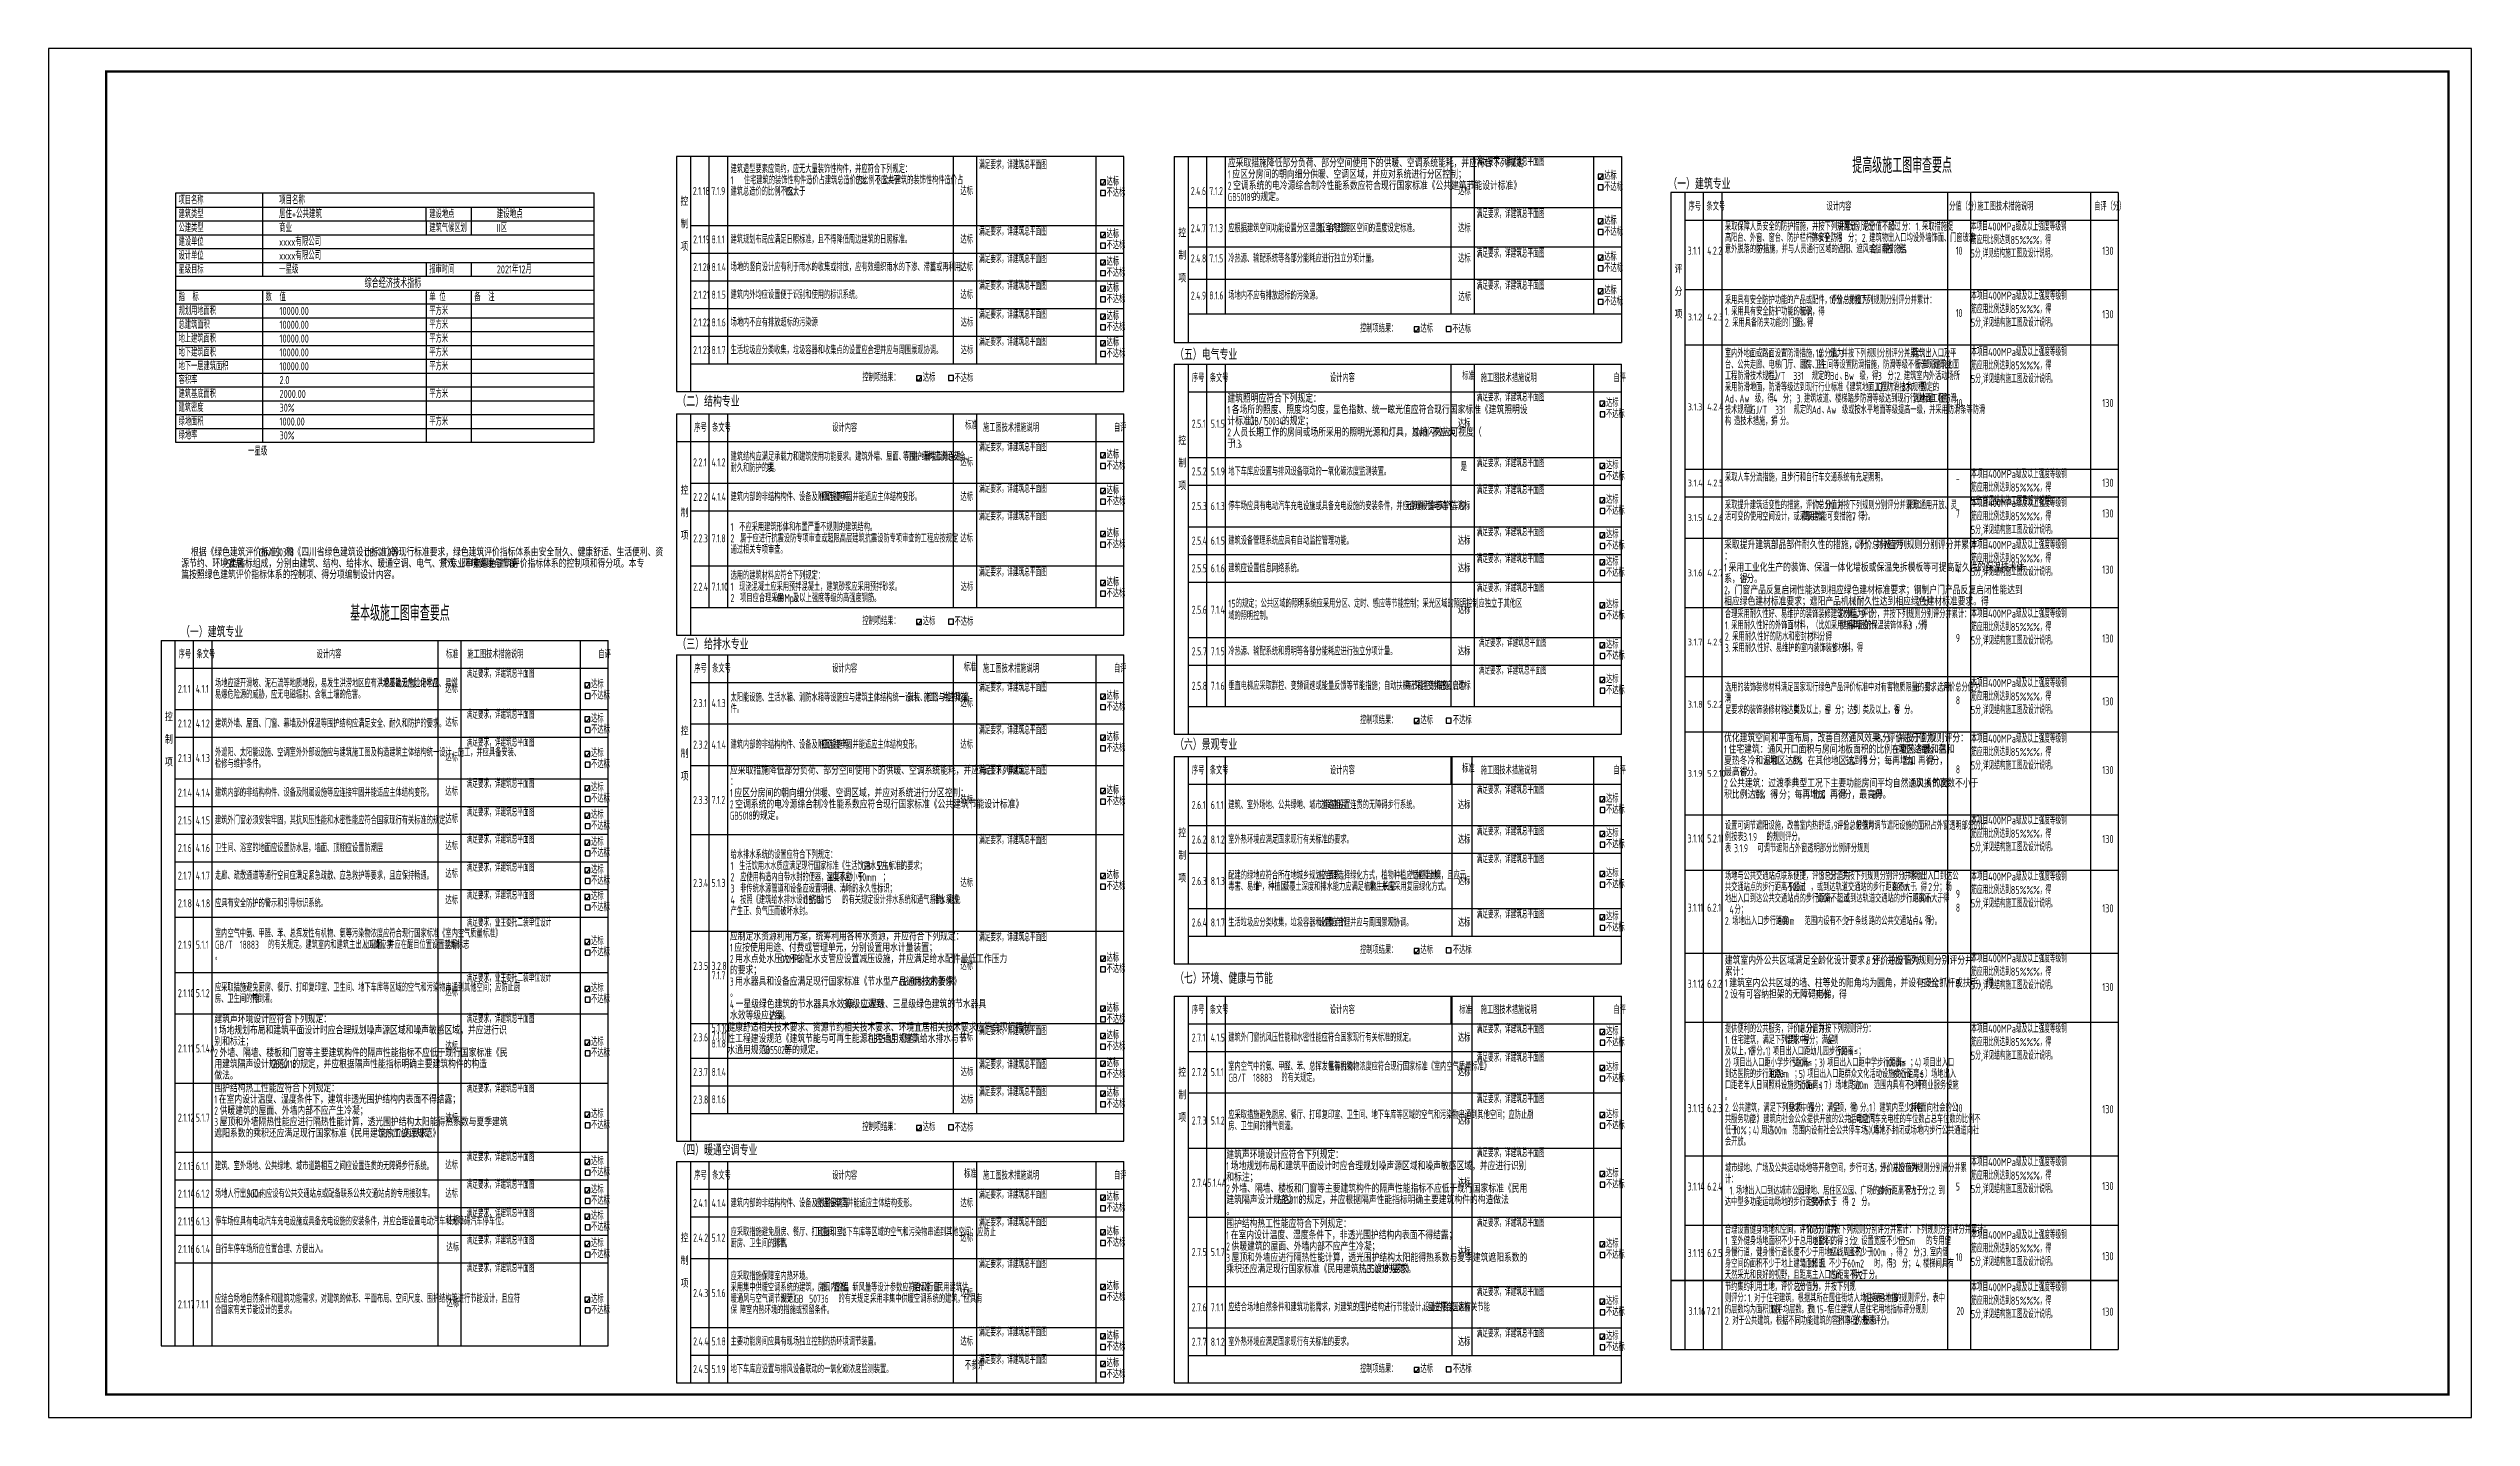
# Model space of a CAD drawing. Extents: x 555966 to 850266, y -53709 to 5691.
# Drawn here: x 555966 to 661066, y -53709 to 5691 of the extents above; entities that cross this region are included whole.
import ezdxf

# ---------------------------------------------------------------- set-up
doc = ezdxf.new("R2010")
doc.units = 0
doc.header["$LTSCALE"] = 1000
for name, color, linetype in [('A-Tab(建筑表格)', 7, 'Continuous'), ('A-TXT', 7, 'Continuous'), ('PUB_TEXT', 7, 'Continuous'), ('PUB_TITLE', 4, 'Continuous')]:
    doc.layers.add(name, color=color, linetype=linetype)
doc.styles.add('LJ_TXT', font='GBENOR', dxfattribs={"width": 0.8, "bigfont": 'GBCBIG'})
doc.styles.get("Standard").update_dxf_attribs({"font": 'GBENOR', "bigfont": 'GBCBIG'})

msp = doc.modelspace()

# ---------------------------------------------------------------- texts
at = {"layer": 'A-Tab(建筑表格)', "style": 'LJ_TXT'}
for s, height, width, p in [('建筑造型要素应简约，应无大量装饰性构件，并应符合下列规定：', 337.59, 0.8, (585553, 288)), ('1', 350, 0.64, (585553, -202)), ('住宅建筑的装饰性构件造价占建筑总造价的比例不应大于', 337.59, 0.8, (586129, -202)), ('2%', 350, 0.64, (591032, -202)), ('2', 350, 0.64, (591897, -202)), ('公共建筑的装饰性构件造价占', 337.59, 0.8, (592132, -202)), ('达标', 337.6, 0.8, (601861, -253)), ('达标', 337.6, 0.8, (623448, 0)), ('（一）建筑专业', 482.3, 0.8, (626225, -420)), ('提高级施工图审查要点', 675.2, 0.8, (634206, 286)), ('项目名称', 337.6, 0.8, (561611, -1068)), ('2.1.18', 350, 0.64, (583917, -670)), ('7.1.9', 350, 0.64, (584717, -670)), ('建筑总造价的比例不应大于', 337.59, 0.8, (585553, -692)), ('1%', 350, 0.64, (587896, -692)), ('。', 338, 0.8, (588301, -692)), ('达标', 337.6, 0.8, (595523, -670)), ('不达标', 337.6, 0.8, (601861, -736)), ('2.4.6', 350, 0.64, (605517, -670)), ('7.1.2', 350, 0.64, (606317, -670)), ('达标', 337.6, 0.8, (617111, -670)), ('不达标', 337.6, 0.8, (623448, -483)), ('序号', 337.6, 0.8, (627103, -1336)), ('条文号', 337.6, 0.8, (627881, -1336)), ('设计内容', 337.6, 0.8, (633090, -1336)), ('分值（分）', 337.6, 0.8, (638408, -1336)), ('施工图技术措施说明', 337.6, 0.8, (639629, -1336)), ('自评（分）', 337.6, 0.8, (644698, -1336)), ('建筑类型', 337.6, 0.8, (561611, -1668)), ('公建类型', 337.6, 0.8, (561611, -2268)), ('建设地点', 337.6, 0.8, (572487, -1668)), ('建筑气候区划', 337.6, 0.8, (572487, -2268)), ('2.4.7', 350, 0.64, (605517, -2283)), ('7.1.3', 350, 0.64, (606317, -2283)), ('应根据建筑空间功能设置分区温度，合理降', 337.59, 0.8, (607140, -2283)), ('低室内过渡区空间的温度设定标准。', 337.59, 0.8, (611078, -2283)), ('达标', 337.6, 0.8, (617111, -2283)), ('达标', 337.6, 0.8, (623448, -1949)), ('不达标', 337.6, 0.8, (623448, -2431)), ('建设单位', 337.6, 0.8, (561611, -2868)), ('设计单位', 337.6, 0.8, (561611, -3468)), ('2.1.19', 350, 0.64, (583930, -2770)), ('8.1.1', 350, 0.64, (584729, -2770)), ('建筑规划布局应满足日照标准，且不得降低周边建筑的日照标准。', 337.59, 0.8, (585553, -2770)), ('达标', 337.6, 0.8, (595523, -2770)), ('达标', 337.6, 0.8, (601861, -2532)), ('不达标', 337.6, 0.8, (601861, -3015)), ('达标', 337.6, 0.8, (623448, -3518)), ('星级目标', 337.6, 0.8, (561611, -4068)), ('报审时间', 337.6, 0.8, (572487, -4068)), ('2.1.20', 350, 0.64, (583930, -3970)), ('8.1.4', 350, 0.64, (584729, -3970)), ('场地的竖向设计应有利于雨水的收集或排放，应有效组织雨水的下渗、滞蓄或再利用。', 337.59, 0.8, (585553, -3970)), ('达标', 337.6, 0.8, (595523, -3970)), ('达标', 337.6, 0.8, (601861, -3728)), ('不达标', 337.6, 0.8, (601861, -4211)), ('2.4.8', 350, 0.64, (605517, -3592)), ('7.1.5', 350, 0.64, (606317, -3592)), ('冷热源、输配系统等各部分能耗应进行独立分项计量。', 337.59, 0.8, (607140, -3592)), ('达标', 337.6, 0.8, (617111, -3592)), ('不达标', 337.6, 0.8, (623448, -4001)), ('指  标', 337.6, 0.8, (561611, -5268)), ('数  值', 337.6, 0.8, (565386, -5268)), ('综合经济技术指标', 385.8, 0.8, (569675, -4693)), ('单 位', 337.6, 0.8, (572487, -5268)), ('备  注', 337.6, 0.8, (574440, -5268)), ('2.1.21', 350, 0.64, (583930, -5170)), ('8.1.5', 350, 0.64, (584729, -5170)), ('建筑内外均应设置便于识别和使用的标识系统。', 337.59, 0.8, (585553, -5170)), ('达标', 337.6, 0.8, (595523, -5170)), ('达标', 337.6, 0.8, (601861, -4870)), ('不达标', 337.6, 0.8, (601861, -5353)), ('2.4.9', 350, 0.64, (605517, -5208)), ('8.1.6', 350, 0.64, (606317, -5198)), ('场地内不应有排放超标的污染源。', 337.59, 0.8, (607140, -5203)), ('达标', 337.6, 0.8, (617121, -5260)), ('达标', 337.6, 0.8, (623448, -4973)), ('不达标', 337.6, 0.8, (623448, -5456)), ('规划用地面积', 337.6, 0.8, (561611, -5868)), ('总建筑面积', 337.6, 0.8, (561611, -6468)), ('平方米', 337.6, 0.8, (572487, -5868)), ('平方米', 337.6, 0.8, (572487, -6468)), ('2.1.22', 350, 0.64, (583930, -6370)), ('8.1.6', 350, 0.64, (584729, -6370)), ('场地内不应有排放超标的污染源', 337.59, 0.8, (585553, -6370)), ('达标', 337.6, 0.8, (595534, -6370)), ('达标', 337.6, 0.8, (601861, -6084)), ('不达标', 337.6, 0.8, (601861, -6567)), ('控制项结果：', 337.6, 0.8, (612853, -6628)), ('达标', 337.6, 0.8, (615475, -6633)), ('不达标', 337.6, 0.8, (616856, -6654)), ('地上建筑面积', 337.6, 0.8, (561611, -7068)), ('地下建筑面积', 337.6, 0.8, (561611, -7668)), ('平方米', 337.6, 0.8, (572487, -7068)), ('平方米', 337.6, 0.8, (572487, -7668)), ('2.1.23', 350, 0.64, (583930, -7570)), ('8.1.7', 350, 0.64, (584729, -7570)), ('生活垃圾应分类收集，垃圾容器和收集点的设置应合理并应与周围景观协调。', 337.59, 0.8, (585553, -7570)), ('达标', 337.6, 0.8, (595534, -7570)), ('达标', 337.6, 0.8, (601861, -7231)), ('不达标', 337.6, 0.8, (601861, -7714)), ('（五）电气专业', 482.3, 0.8, (604832, -7826)), ('地下一层建筑面积', 337.6, 0.8, (561611, -8268)), ('平方米', 337.6, 0.8, (572487, -8268)), ('控制项结果：', 337.6, 0.8, (591266, -8754)), ('达标', 337.6, 0.8, (593887, -8760)), ('不达标', 337.6, 0.8, (595269, -8781)), ('序号', 337.6, 0.8, (605562, -8780)), ('条文号', 337.6, 0.8, (606340, -8780)), ('设计内容', 337.6, 0.8, (611549, -8780)), ('标准', 337.6, 0.8, (617289, -8694)), ('施工图技术措施说明', 337.6, 0.8, (618088, -8780)), ('自评', 337.6, 0.8, (623842, -8780)), ('容积率', 337.6, 0.8, (561611, -8868)), ('建筑基底面积', 337.6, 0.8, (561611, -9468)), ('平方米', 337.6, 0.8, (572487, -9468)), ('（二）结构专业', 482.3, 0.8, (583245, -9858)), ('绿地面积', 337.6, 0.8, (561611, -10668)), ('建筑密度', 337.6, 0.8, (561611, -10068)), ('平方米', 337.6, 0.8, (572487, -10668)), ('标准', 337.6, 0.8, (595723, -10838)), ('2.5.1', 350, 0.64, (605557, -10765)), ('5.1.5', 350, 0.64, (606381, -10765)), ('达标', 337.6, 0.8, (617102, -10750)), ('达标', 337.6, 0.8, (623525, -9858)), ('不达标', 337.6, 0.8, (623525, -10341)), ('绿地率', 337.6, 0.8, (561611, -11268)), ('序号', 337.6, 0.8, (583975, -10938)), ('条文号', 337.6, 0.8, (584753, -10938)), ('设计内容', 337.6, 0.8, (589962, -10938)), ('施工图技术措施说明', 337.6, 0.8, (596501, -10938)), ('自评', 337.6, 0.8, (602178, -10938)), ('2.2.1', 350, 0.64, (583930, -12438)), ('4.1.2', 350, 0.64, (584729, -12438)), ('建筑结构应满足承载力和建筑使用功能要求。建筑外墙、屋面、门窗、幕墙及外保温', 337.59, 0.8, (585553, -12193)), ('耐久和防护的要', 337.6, 0.8, (585553, -12683)), ('求。', 337.6, 0.8, (587132, -12683)), ('等围护结构应满足安全、', 337.59, 0.8, (593030, -12193)), ('达标', 337.6, 0.8, (595523, -12438)), ('达标', 337.6, 0.8, (601861, -12101)), ('不达标', 337.6, 0.8, (601861, -12584)), ('2.5.2', 350, 0.64, (605557, -12836)), ('5.1.9', 350, 0.64, (606381, -12836)), ('地下车库应设置与排风设备联动的一氧化碳浓度监测装置。', 337.59, 0.8, (607140, -12836)), ('达标', 337.6, 0.8, (623525, -12559)), ('2.2.2', 350, 0.64, (583930, -13938)), ('4.1.4', 350, 0.64, (584729, -13938)), ('建筑内部的非结构构件、设备及附属设施等', 337.59, 0.8, (585553, -13938)), ('应连接牢固并能适应主体结构变形。', 337.59, 0.8, (589491, -13938)), ('达标', 337.6, 0.8, (595523, -13938)), ('达标', 337.6, 0.8, (601861, -13644)), ('不达标', 337.6, 0.8, (623525, -13042)), ('不达标', 337.6, 0.8, (601861, -14127)), ('2.5.3', 350, 0.64, (605557, -14336)), ('6.1.3', 350, 0.64, (606381, -14336)), ('停车场应具有电动汽车充电设施或具备充电设施的安装条件，并应合理设置电动汽车和', 337.59, 0.8, (607140, -14336)), ('无障碍汽车停车位。', 337.6, 0.8, (614813, -14336)), ('达标', 337.6, 0.8, (617102, -14336)), ('达标', 337.6, 0.8, (623525, -14052)), ('不达标', 337.6, 0.8, (623525, -14535)), ('2.2.3', 350, 0.64, (583930, -15738)), ('7.1.8', 350, 0.64, (584729, -15738)), ('1', 350, 0.64, (585553, -15248)), ('2', 350, 0.64, (585553, -15738)), ('不应采用建筑形体和布置严重不规则的建筑结构。', 337.59, 0.8, (585926, -15248)), ('属于应进行抗震设防专项审查或超限高层建筑抗震设防专项审查的工程应按规定', 337.59, 0.8, (585969, -15738)), ('达标', 337.6, 0.8, (595523, -15738)), ('达标', 337.6, 0.8, (601861, -15513)), ('不达标', 337.6, 0.8, (601861, -15996)), ('2.5.4', 350, 0.64, (605557, -15836)), ('6.1.5', 350, 0.64, (606381, -15836)), ('建筑设备管理系统应具有自动监控管理功能。', 337.59, 0.8, (607140, -15836)), ('达标', 337.6, 0.8, (617102, -15836)), ('达标', 337.6, 0.8, (623525, -15561)), ('不达标', 337.6, 0.8, (623525, -16044)), ('通过相关专项审查。', 337.6, 0.8, (585553, -16228)), ('2.5.5', 350, 0.64, (605557, -17036)), ('6.1.6', 350, 0.64, (606381, -17036)), ('建筑应设置信息网络系统。', 337.59, 0.8, (607140, -17036)), ('达标', 337.6, 0.8, (617102, -17036)), ('达标', 337.6, 0.8, (623525, -16742)), ('2.2.4', 350, 0.64, (583930, -17838)), ('7.1.10', 350, 0.64, (584729, -17838)), ('1', 350, 0.64, (585553, -17838)), ('选用的建筑材料应符合下列规定：', 337.59, 0.8, (585553, -17348)), ('现浇混凝土应采用预拌混凝土，建筑砂浆应采用预拌砂浆。', 337.59, 0.8, (585926, -17838)), ('达标', 337.6, 0.8, (595534, -17838)), ('达标', 337.6, 0.8, (601861, -17640)), ('不达标', 337.6, 0.8, (601861, -18123)), ('不达标', 337.6, 0.8, (623525, -17225)), ('基本级施工图审查要点', 675.2, 0.8, (569052, -19147)), ('2', 350, 0.64, (585553, -18328)), ('项目应合理采用', 337.6, 0.8, (585969, -18328)), ('400Mpa', 350, 0.64, (587381, -18328)), ('及以上强度等级的高强度钢筋。', 337.59, 0.8, (588266, -18328)), ('2.5.6', 350, 0.64, (605557, -18836)), ('7.1.4', 350, 0.64, (606381, -18836)), ('域的照明控制。', 337.6, 0.8, (607140, -19097)), ('15的规定；公共区域的照明系统应采用分区、定时、感应等节能控制；采光区域的照明控制应独立于其他区', 337.59, 0.8, (607140, -18566)), ('达标', 337.6, 0.8, (617102, -18836)), ('达标', 337.6, 0.8, (623525, -18597)), ('不达标', 337.6, 0.8, (623525, -19080)), ('（一）建筑专业', 482.3, 0.8, (561717, -19858)), ('（三）给排水专业', 482.3, 0.8, (583245, -20392)), ('控制项结果：', 337.6, 0.8, (591266, -19322)), ('达标', 337.6, 0.8, (593887, -19328)), ('不达标', 337.6, 0.8, (595269, -19348)), ('达标', 337.6, 0.8, (623525, -20340)), ('序号', 337.6, 0.8, (561611, -20770)), ('条文号', 337.6, 0.8, (562388, -20770)), ('设计内容', 337.6, 0.8, (567597, -20770)), ('标准', 337.6, 0.8, (573207, -20770)), ('施工图技术措施说明', 337.6, 0.8, (574136, -20770)), ('自评', 337.6, 0.8, (579820, -20770)), ('序号', 337.6, 0.8, (583975, -21387)), ('条文号', 337.6, 0.8, (584753, -21387)), ('设计内容', 337.6, 0.8, (589962, -21387)), ('标准', 337.6, 0.8, (595661, -21328)), ('施工图技术措施说明', 337.6, 0.8, (596501, -21387)), ('自评', 337.6, 0.8, (602178, -21387)), ('2.5.7', 350, 0.64, (605557, -20636)), ('7.1.5', 350, 0.64, (606381, -20636)), ('冷热源、输配系统和照明等各部分能耗应进行独立分项计量。', 337.59, 0.8, (607140, -20636)), ('达标', 337.6, 0.8, (617102, -20636)), ('不达标', 337.6, 0.8, (623525, -20823)), ('2.1.1', 350, 0.64, (561582, -22270)), ('4.1.1', 350, 0.64, (562359, -22270)), ('场地应避开滑坡、泥石流等地质地段，易发生洪涝地区应有洪涝基础设施；场地应', 337.59, 0.8, (563188, -22025)), ('地质勘无危险化学品、易燃', 337.59, 0.8, (570468, -22025)), ('达标', 337.6, 0.8, (573183, -22270)), ('达标', 337.6, 0.8, (579503, -22068)), ('2.5.8', 350, 0.64, (605557, -22136)), ('7.1.6', 350, 0.64, (606381, -22136)), ('垂直电梯应采取群控、变频调速或能量反馈等节能措施；自动扶梯应采用变频感应启动', 337.59, 0.8, (607140, -22136)), ('等节能控制措施。', 337.6, 0.8, (614813, -22136)), ('达标', 337.6, 0.8, (617112, -22136)), ('达标', 337.6, 0.8, (623525, -21843)), ('不达标', 337.6, 0.8, (623525, -22325)), ('易爆危险源的威胁，应无电磁辐射、含氡土壤的危害。', 337.59, 0.8, (563188, -22515)), ('不达标', 337.6, 0.8, (579503, -22551)), ('2.3.1', 350, 0.64, (583930, -22887)), ('4.1.3', 350, 0.64, (584729, -22887)), ('件。', 337.6, 0.8, (585553, -23132)), ('太阳能设施、生活水箱、消防水箱等设施应与建筑主体结构统一设计、施工，并应具有', 337.59, 0.8, (585553, -22642)), ('安装、检修与维护的条', 337.6, 0.8, (593226, -22642)), ('达标', 337.6, 0.8, (595523, -22887)), ('达标', 337.6, 0.8, (601861, -22559)), ('不达标', 337.6, 0.8, (601861, -23042)), ('2.1.2', 350, 0.64, (561582, -23770)), ('4.1.2', 350, 0.64, (562359, -23770)), ('建筑外墙、屋面、门窗、幕墙及外保温等围护结构应满足安全、耐久和防护的要求。', 337.59, 0.8, (563188, -23770)), ('达标', 337.6, 0.8, (573183, -23725)), ('达标', 337.6, 0.8, (579503, -23551)), ('不达标', 337.6, 0.8, (579503, -24034)), ('达标', 337.6, 0.8, (601861, -24349)), ('控制项结果：', 337.6, 0.8, (612853, -23621)), ('达标', 337.6, 0.8, (615475, -23626)), ('不达标', 337.6, 0.8, (616885, -23626)), ('2.1.3', 350, 0.64, (561582, -25270)), ('4.1.3', 350, 0.64, (562359, -25270)), ('检修与维护条件。', 337.6, 0.8, (563188, -25515)), ('外遮阳、太阳能设施、空调室外外部设施应与建筑施工图及构造建筑主体结构统一设计、施工，并应具备安装、', 337.59, 0.8, (563188, -25025)), ('达标', 337.6, 0.8, (573183, -25238)), ('达标', 337.6, 0.8, (579503, -25051)), ('不达标', 337.6, 0.8, (579503, -25534)), ('2.3.2', 350, 0.64, (583930, -24687)), ('4.1.4', 350, 0.64, (584729, -24687)), ('建筑内部的非结构构件、设备及附属设施等', 337.59, 0.8, (585553, -24687)), ('应连接牢固并能适应主体结构变形。', 337.59, 0.8, (589491, -24687)), ('达标', 337.6, 0.8, (595523, -24687)), ('不达标', 337.6, 0.8, (601861, -24832)), ('（六）景观专业', 482.3, 0.8, (604832, -24748)), ('达标', 337.6, 0.8, (579503, -26539)), ('序号', 337.6, 0.8, (605562, -25804)), ('条文号', 337.6, 0.8, (606340, -25804)), ('设计内容', 337.6, 0.8, (611549, -25804)), ('标准', 337.6, 0.8, (617283, -25722)), ('施工图技术措施说明', 337.6, 0.8, (618088, -25804)), ('自评', 337.6, 0.8, (623842, -25804)), ('2.1.4', 350, 0.64, (561582, -26770)), ('4.1.4', 350, 0.64, (562359, -26770)), ('建筑内部的非结构构件、设备及附属设施等应连接牢固并能适应主体结构变形。', 337.59, 0.8, (563188, -26770)), ('达标', 337.6, 0.8, (573183, -26726)), ('不达标', 337.6, 0.8, (579503, -27022)), ('2.3.3', 350, 0.64, (583930, -27087)), ('7.1.2', 350, 0.64, (584729, -27087)), ('达标', 337.6, 0.8, (595523, -27087)), ('达标', 337.6, 0.8, (601861, -26661)), ('不达标', 337.6, 0.8, (601861, -27143)), ('2.6.1', 350, 0.64, (605557, -27304)), ('6.1.1', 350, 0.64, (606381, -27304)), ('建筑、室外场地、公共绿地、城市道路相互', 337.59, 0.8, (607140, -27304)), ('之间应设置连贯的无障碍步行系统。', 337.59, 0.8, (611078, -27304)), ('达标', 337.6, 0.8, (617102, -27304)), ('达标', 337.6, 0.8, (623525, -27024)), ('不达标', 337.6, 0.8, (623525, -27507)), ('2.1.5', 350, 0.64, (561582, -27970)), ('4.1.5', 350, 0.64, (562359, -27970)), ('建筑外门窗必须安装牢固，其抗风压性能和水密性能应符合国家现行有关标准的规定。', 337.59, 0.8, (563188, -27970)), ('达标', 337.6, 0.8, (573183, -27909)), ('达标', 337.6, 0.8, (579503, -27722)), ('不达标', 337.6, 0.8, (579503, -28205)), ('达标', 337.6, 0.8, (623525, -28524)), ('2.1.6', 350, 0.64, (561582, -29170)), ('4.1.6', 350, 0.64, (562359, -29170)), ('卫生间、浴室的地面应设置防水层，墙面、顶棚应设置防潮层', 337.59, 0.8, (563188, -29170)), ('达标', 337.6, 0.8, (573183, -29086)), ('达标', 337.6, 0.8, (579503, -28900)), ('不达标', 337.6, 0.8, (579503, -29382)), ('给水排水系统的设置应符合下列规定：', 337.59, 0.8, (585553, -29462)), ('2.6.2', 350, 0.64, (605557, -28804)), ('8.1.2', 350, 0.64, (606381, -28804)), ('室外热环境应满足国家现行有关标准的要求。', 337.59, 0.8, (607140, -28804)), ('达标', 337.6, 0.8, (617102, -28804)), ('不达标', 337.6, 0.8, (623525, -29007)), ('2.1.7', 350, 0.64, (561582, -30370)), ('4.1.7', 350, 0.64, (562359, -30370)), ('走廊、疏散通道等通行空间应满足紧急疏散、应急救护等要求，且应保持畅通。', 337.59, 0.8, (563188, -30370)), ('达标', 337.6, 0.8, (573183, -30289)), ('达标', 337.6, 0.8, (579503, -30103)), ('不达标', 337.6, 0.8, (579503, -30586)), ('2.3.4', 350, 0.64, (583930, -30687)), ('5.1.3', 350, 0.64, (584729, -30687)), ('1', 350, 0.64, (585553, -29952)), ('2', 350, 0.64, (585553, -30442)), ('生活饮用水水质应满足现行国家标准《生活饮用水卫生标准》', 337.59, 0.8, (585926, -29952)), ('应使用构造内自带水封的便器，且其水封', 337.59, 0.8, (585969, -30442)), ('深度不应小于', 337.6, 0.8, (589710, -30442)), ('50mm', 350, 0.64, (591093, -30442)), ('GB', 350, 0.64, (591234, -29952)), ('5749', 350, 0.64, (591885, -29952)), ('；', 338, 0.8, (592159, -30442)), ('的要求；', 337.6, 0.8, (592941, -29952)), ('达标', 337.6, 0.8, (595523, -30687)), ('达标', 337.6, 0.8, (601861, -30339)), ('不达标', 337.6, 0.8, (601861, -30822)), ('2.6.3', 350, 0.64, (605557, -30604)), ('8.1.3', 350, 0.64, (606381, -30604)), ('毒害、易维', 337.6, 0.8, (607140, -30849)), ('配建的绿地应符合所在地城乡规划的要求，', 337.59, 0.8, (607140, -30359)), ('护，种植区', 337.6, 0.8, (608326, -30849)), ('域覆土深度和排水能力应满足植物生长需', 337.59, 0.8, (609511, -30849)), ('应合理选择绿化方式，植物种植应适应当地', 337.59, 0.8, (611078, -30359)), ('求，并应采用复层绿化方式。', 337.59, 0.8, (613253, -30849)), ('气候和土壤，且应元', 337.6, 0.8, (615016, -30359)), ('达标', 337.6, 0.8, (617102, -30604)), ('达标', 337.6, 0.8, (623525, -30258)), ('不达标', 337.6, 0.8, (623525, -30741)), ('2.1.8', 350, 0.64, (561582, -31570)), ('4.1.8', 350, 0.64, (562359, -31570)), ('应具有安全防护的警示和引导标识系统。', 337.59, 0.8, (563188, -31570)), ('达标', 337.6, 0.8, (573183, -31438)), ('达标', 337.6, 0.8, (579503, -31251)), ('不达标', 337.6, 0.8, (579503, -31734)), ('3', 350, 0.64, (585553, -30932)), ('4', 350, 0.64, (585553, -31422)), ('按照《建筑给水排水设计标准》', 337.59, 0.8, (585969, -31422)), ('非传统水源管道和设备应设置明确、清晰的永久性标识；', 337.59, 0.8, (585969, -30932)), ('GB50015', 350, 0.64, (588721, -31422)), ('的有关规定设计排水系统和通气系统，避免', 337.59, 0.8, (590396, -31422)), ('排水系统', 337.6, 0.8, (594334, -31422)), ('室内空气中氨、甲醛、苯、总挥发性有机物、氨等污染物浓度应符合现行国家标准《室内空气质量标准》', 337.59, 0.8, (563188, -32880)), ('产生正、负气压而破坏水封。', 337.59, 0.8, (585553, -31912)), ('2.6.4', 350, 0.64, (605557, -32404)), ('8.1.7', 350, 0.64, (606381, -32404)), ('生活垃圾应分类收集，垃圾容器和收集点的', 337.59, 0.8, (607140, -32404)), ('设置应合理并应与周围景观协调。', 337.59, 0.8, (611078, -32404)), ('达标', 337.6, 0.8, (617102, -32404)), ('达标', 337.6, 0.8, (623525, -32133)), ('不达标', 337.6, 0.8, (623525, -32616)), ('2.1.9', 350, 0.64, (561582, -33370)), ('5.1.1', 350, 0.64, (562359, -33370)), ('GB/T', 350, 0.64, (563188, -33370)), ('18883', 350, 0.64, (564266, -33370)), ('的有关规定。建筑室内和建筑主出入口处应禁', 337.59, 0.8, (565492, -33370)), ('止吸烟，并应在醒目位置设置禁烟标志', 337.59, 0.8, (569627, -33370)), ('达标', 337.6, 0.8, (573183, -33393)), ('达标', 337.6, 0.8, (579503, -33207)), ('不达标', 337.6, 0.8, (579503, -33690)), ('达标', 337.6, 0.8, (601861, -33930)), ('控制项结果：', 337.6, 0.8, (612853, -33589)), ('达标', 337.6, 0.8, (615475, -33594)), ('不达标', 337.6, 0.8, (616885, -33594)), ('。', 338, 0.8, (563188, -33860)), ('2.3.5', 350, 0.64, (583930, -34287)), ('3.2.8', 350, 0.64, (584729, -34287)), ('7.1.7', 350, 0.64, (584729, -34698)), ('达标', 337.6, 0.8, (595523, -34287)), ('不达标', 337.6, 0.8, (601861, -34413)), ('（七）环境、健康与节能', 482.27, 0.8, (604832, -34890)), ('2.1.10', 350, 0.64, (561582, -35470)), ('5.1.2', 350, 0.64, (562359, -35470)), ('应采取措施避免厨房、餐厅、打印复印室、卫生间、地下车库等区域的空气和污染物串通到其他空间；应防止厨', 337.59, 0.8, (563188, -35225)), ('房、卫生间的排', 337.6, 0.8, (563188, -35715)), ('气倒灌。', 337.6, 0.8, (564767, -35715)), ('达标', 337.6, 0.8, (573183, -35431)), ('达标', 337.6, 0.8, (579503, -35244)), ('不达标', 337.6, 0.8, (579503, -35727)), ('达标', 337.6, 0.8, (601861, -36102)), ('5.1.10', 350, 0.64, (584729, -36968)), ('不达标', 337.6, 0.8, (601861, -36584)), ('序号', 337.6, 0.8, (605562, -36197)), ('条文号', 337.6, 0.8, (606340, -36197)), ('设计内容', 337.6, 0.8, (611549, -36197)), ('标准', 337.6, 0.8, (617159, -36197)), ('施工图技术措施说明', 337.6, 0.8, (618088, -36197)), ('达标', 337.6, 0.8, (623525, -37118)), ('自评', 337.6, 0.8, (623842, -36197)), ('2.1.11', 350, 0.64, (561582, -37870)), ('5.1.4A', 350, 0.64, (562359, -37870)), ('达标', 337.6, 0.8, (573183, -37768)), ('达标', 337.6, 0.8, (579503, -37581)), ('不达标', 337.6, 0.8, (579503, -38064)), ('2.3.6', 350, 0.64, (583930, -37387)), ('7.1.11', 350, 0.64, (584729, -37309)), ('8.1.8', 350, 0.64, (584729, -37656)), ('达标', 337.6, 0.8, (595523, -37387)), ('达标', 337.6, 0.8, (601861, -37293)), ('不达标', 337.6, 0.8, (601861, -37776)), ('2.7.1', 350, 0.64, (605557, -37397)), ('4.1.5', 350, 0.64, (606381, -37397)), ('建筑外门窗抗风压性能和水密性能应符合国家现行有关标准的规定。', 337.59, 0.8, (607140, -37397)), ('达标', 337.6, 0.8, (617102, -37397)), ('不达标', 337.6, 0.8, (623525, -37601)), ('2.3.7', 350, 0.64, (583930, -38887)), ('8.1.4', 350, 0.64, (584729, -38887)), ('达标', 337.6, 0.8, (595534, -38887)), ('达标', 337.6, 0.8, (601861, -38493)), ('不达标', 337.6, 0.8, (601861, -38976)), ('2.7.2', 350, 0.64, (605557, -38897)), ('5.1.1', 350, 0.64, (606381, -38897)), ('室内空气中的氨、甲醛、苯、总挥发性有机物、', 337.59, 0.8, (607140, -38652)), ('GB/T', 350, 0.64, (607140, -39142)), ('18883', 350, 0.64, (608217, -39142)), ('的有关规定。', 337.6, 0.8, (609444, -39142)), ('氡等污染物浓度应符合现行国家标准《室内空气质量标准》', 337.59, 0.8, (611471, -38652)), ('达标', 337.6, 0.8, (617102, -38897)), ('达标', 337.6, 0.8, (623525, -38670)), ('不达标', 337.6, 0.8, (623525, -39153)), ('2.3.8', 350, 0.64, (583930, -40087)), ('8.1.6', 350, 0.64, (584729, -40074)), ('达标', 337.6, 0.8, (595534, -40087)), ('达标', 337.6, 0.8, (601861, -39787)), ('不达标', 337.6, 0.8, (601861, -40269)), ('2.1.12', 350, 0.64, (561582, -40870)), ('5.1.7', 350, 0.64, (562359, -40870)), ('达标', 337.6, 0.8, (573183, -40893)), ('达标', 337.6, 0.8, (579503, -40706)), ('不达标', 337.6, 0.8, (579503, -41189)), ('控制项结果：', 337.6, 0.8, (591266, -41271)), ('达标', 337.6, 0.8, (593887, -41277)), ('不达标', 337.6, 0.8, (595269, -41297)), ('2.7.3', 350, 0.64, (605557, -40997)), ('5.1.2', 350, 0.64, (606381, -40997)), ('房、卫生间的排气倒灌。', 337.59, 0.8, (607140, -41242)), ('应采取措施避免厨房、餐厅、打印复印室、卫生间、地下车库等区域的空气和污染物串通到其他空间；应防止厨', 337.59, 0.8, (607140, -40752)), ('达标', 337.6, 0.8, (617102, -40997)), ('达标', 337.6, 0.8, (623525, -40717)), ('不达标', 337.6, 0.8, (623525, -41200)), ('（四）暖通空调专业', 482.3, 0.8, (583245, -42340)), ('2.1.13', 350, 0.64, (561582, -42970)), ('6.1.1', 350, 0.64, (562359, -42970)), ('建筑、室外场地、公共绿地、城市道路相互之间应设置连贯的无障碍步行系统。', 337.59, 0.8, (563188, -42970)), ('达标', 337.6, 0.8, (573183, -42937)), ('达标', 337.6, 0.8, (579503, -42750)), ('不达标', 337.6, 0.8, (579503, -43233)), ('序号', 337.6, 0.8, (583975, -43381)), ('条文号', 337.6, 0.8, (584753, -43381)), ('设计内容', 337.6, 0.8, (589962, -43381)), ('标准', 337.6, 0.8, (595682, -43308)), ('施工图技术措施说明', 337.6, 0.8, (596501, -43381)), ('自评', 337.6, 0.8, (602178, -43381)), ('达标', 337.6, 0.8, (623525, -43281)), ('2.1.14', 350, 0.64, (561582, -44170)), ('6.1.2', 350, 0.64, (562359, -44170)), ('场地人行出入口', 337.6, 0.8, (563188, -44170)), ('500m', 350, 0.64, (564558, -44170)), ('内应设有公共交通站点或配备联系公共交通站点的专用接驳车。', 337.59, 0.8, (565131, -44170)), ('达标', 337.6, 0.8, (573183, -44170)), ('达标', 337.6, 0.8, (579503, -43983)), ('不达标', 337.6, 0.8, (579503, -44466)), ('达标', 337.6, 0.8, (601861, -44296)), ('2.7.4', 350, 0.64, (605557, -43697)), ('5.1.4A', 350, 0.64, (606233, -43697)), ('达标', 337.6, 0.8, (617102, -43697)), ('不达标', 337.6, 0.8, (623525, -43764)), ('2.1.15', 350, 0.64, (561582, -45370)), ('6.1.3', 350, 0.64, (562359, -45370)), ('停车场应具有电动汽车充电设施或具备充电设施的安装条件，并应合理设置电动汽车和无障碍汽车停车位。', 337.59, 0.8, (563188, -45370)), ('达标', 337.6, 0.8, (573232, -45309)), ('达标', 337.6, 0.8, (579503, -45123)), ('2.4.1', 350, 0.64, (583930, -44581)), ('4.1.4', 350, 0.64, (584729, -44581)), ('建筑内部的非结构构件、设备及附属设施等', 337.59, 0.8, (585553, -44581)), ('应连接牢固并能适应主体结构变形。', 337.59, 0.8, (589260, -44581)), ('达标', 337.6, 0.8, (595523, -44581)), ('不达标', 337.6, 0.8, (601861, -44779)), ('2.1.16', 350, 0.64, (561582, -46570)), ('6.1.4', 350, 0.64, (562359, -46570)), ('自行车停车场所应位置合理、方便出入。', 337.59, 0.8, (563188, -46570)), ('达标', 337.6, 0.8, (573232, -46496)), ('达标', 337.6, 0.8, (579503, -46309)), ('不达标', 337.6, 0.8, (579503, -45606)), ('2.4.2', 350, 0.64, (583930, -46081)), ('5.1.2', 350, 0.64, (584729, -46081)), ('应采取措施避免厨房、餐厅、打印复印室、', 337.59, 0.8, (585553, -45836)), ('厨房、卫生间的排气', 337.6, 0.8, (585553, -46326)), ('倒灌。', 337.6, 0.8, (587368, -46326)), ('卫生间、地下车库等区域的空气和污染物串通到其他空间；应防止', 337.59, 0.8, (589229, -45836)), ('达标', 337.6, 0.8, (595523, -46081)), ('达标', 337.6, 0.8, (601861, -45805)), ('不达标', 337.6, 0.8, (601861, -46288)), ('达标', 337.6, 0.8, (623525, -46331)), ('不达标', 337.6, 0.8, (579503, -46792)), ('2.7.5', 350, 0.64, (605557, -46697)), ('5.1.7', 350, 0.64, (606381, -46697)), ('达标', 337.6, 0.8, (617102, -46697)), ('不达标', 337.6, 0.8, (623525, -46814)), ('2.4.3', 350, 0.64, (583930, -48481)), ('5.1.6', 350, 0.64, (584729, -48481)), ('应采取措施保障室内热环境。', 337.59, 0.8, (585553, -47746)), ('采用集中供暖空调系统的建筑，房间内的温', 337.59, 0.8, (585553, -48236)), ('度、湿度、新风量等设计参数应符合现行国', 337.59, 0.8, (589491, -48236)), ('家标准《民用建筑供', 337.6, 0.8, (593429, -48236)), ('达标', 337.6, 0.8, (595523, -48481)), ('达标', 337.6, 0.8, (601861, -48171)), ('不达标', 337.6, 0.8, (601861, -48654)), ('2.1.17', 350, 0.64, (561582, -48970)), ('7.1.1', 350, 0.64, (562359, -48970)), ('应结合场地自然条件和建筑功能需求，对建筑的体形、平面布局、空间尺度、围护结构等进行节能设计，且应符', 337.59, 0.8, (563188, -48725)), ('合国家有关节能设计的要求。', 337.59, 0.8, (563188, -49215)), ('达标', 337.6, 0.8, (573232, -48920)), ('达标', 337.6, 0.8, (579503, -48733)), ('不达标', 337.6, 0.8, (579503, -49216)), ('保', 338, 0.8, (585553, -49216)), ('暖通风与空气调节设计', 337.6, 0.8, (585553, -48726)), ('障室内热环境的措施或预留条件。', 337.59, 0.8, (585952, -49216)), ('规范》', 337.6, 0.8, (587722, -48726)), ('GB', 350, 0.64, (588311, -48726)), ('50736', 350, 0.64, (588962, -48726)), ('的有关规定；', 337.6, 0.8, (590231, -48726)), ('采用非集中供暖空调系统的建筑，应具有', 337.59, 0.8, (591614, -48726)), ('2.7.6', 350, 0.64, (605557, -49097)), ('7.1.1', 350, 0.64, (606381, -49097)), ('应结合场地自然条件和建筑功能需求，对建筑的围护结构进行节能设计，且应符合国家有关节能', 337.59, 0.8, (607140, -49097)), ('设计的要求。', 337.6, 0.8, (615600, -49097)), ('达标', 337.6, 0.8, (617102, -49097)), ('达标', 337.6, 0.8, (623525, -48815)), ('不达标', 337.6, 0.8, (623525, -49298)), ('2.4.4', 350, 0.64, (583930, -50581)), ('5.1.8', 350, 0.64, (584729, -50581)), ('主要功能房间应具有现场独立控制的热环境调节装置。', 337.59, 0.8, (585553, -50581)), ('达标', 337.6, 0.8, (595523, -50581)), ('达标', 337.6, 0.8, (601861, -50321)), ('不达标', 337.6, 0.8, (601861, -50803)), ('2.7.7', 350, 0.64, (605557, -50597)), ('8.1.2', 350, 0.64, (606381, -50597)), ('室外热环境应满足国家现行有关标准的要求。', 337.59, 0.8, (607140, -50597)), ('达标', 337.6, 0.8, (617102, -50597)), ('达标', 337.6, 0.8, (623525, -50335)), ('不达标', 337.6, 0.8, (623525, -50818)), ('2.4.5', 350, 0.64, (583930, -51781)), ('5.1.9', 350, 0.64, (584729, -51781)), ('地下车库应设置与排风设备联动的一氧化碳浓度监测装置。', 337.59, 0.8, (585553, -51781)), ('达标', 337.6, 0.8, (601861, -51512)), ('控制项结果：', 337.6, 0.8, (612853, -51765)), ('达标', 337.6, 0.8, (615475, -51771)), ('不达标', 337.6, 0.8, (616885, -51771)), ('不达标', 337.6, 0.8, (601861, -51995))]:
    msp.add_text(s, height=height, dxfattribs=dict(at, width=width)).set_placement(p)
at = {"layer": 'A-TXT', "style": 'LJ_TXT'}
for s, height, width, p in [('采取保障人员安全的防护措施，并按下列规则分别评分', 337.59, 0.8, (628681, -2211)), ('并累计，总分值不超过', 337.6, 0.8, (633602, -2211)), ('10', 350, 0.64, (635771, -2211)), ('分：', 337.6, 0.8, (636357, -2211)), ('1.', 350, 0.64, (636953, -2211)), ('采取措施提', 337.6, 0.8, (637230, -2211)), ('3.1.1', 350, 0.64, (627069, -3261)), ('4.2.2', 350, 0.64, (627914, -3261)), ('高阳台、外窗、窗台、防护栏杆等安全防', 337.59, 0.8, (628681, -2701)), ('意外脱落的防', 337.6, 0.8, (628681, -3191)), ('护措施，并与人员通行区域的遮阳、遮风或挡雨措施结', 337.59, 0.8, (630063, -3191)), ('护水平，得', 337.6, 0.8, (632422, -2701)), ('5', 350, 0.64, (633608, -2701)), ('分；', 337.6, 0.8, (634024, -2701)), ('2.', 350, 0.64, (634620, -2701)), ('建筑物出入口均设外墙饰面、门窗玻璃', 337.59, 0.8, (634940, -2701)), ('合，得', 337.6, 0.8, (634984, -3191)), ('5', 350, 0.64, (635777, -3191)), ('分。', 337.6, 0.8, (636193, -3191)), ('10', 350, 0.64, (638699, -3261)), ('采用具有安全防护功能的产品或配件，评价总分值为', 337.59, 0.8, (628681, -5401)), ('10', 350, 0.64, (633203, -5401)), ('分，并按下列规则分别评分并累计：', 337.59, 0.8, (633499, -5401)), ('3.1.2', 297.5, 0.8, (627069, -6110)), ('4.2.3', 297.5, 0.8, (627914, -6110)), ('1.', 350, 0.64, (628681, -5891)), ('2.', 350, 0.64, (628681, -6381)), ('采用具有安全防护功能的玻璃，得', 337.59, 0.8, (628958, -5891)), ('采用具备防夹功能的门窗，得', 337.59, 0.8, (629001, -6381)), ('5', 350, 0.64, (631624, -6381)), ('分。', 337.6, 0.8, (631804, -6381)), ('5', 350, 0.64, (631960, -5891)), ('分；', 337.6, 0.8, (632102, -5891)), ('10', 350, 0.64, (638699, -5961)), ('室内外地面或路面设置防滑措施，总分值为', 337.59, 0.8, (628681, -7711)), ('分，并按下列规则分别评分并累计：', 337.59, 0.8, (633206, -7711)), ('建筑出入口及平', 337.6, 0.8, (636831, -7711)), ('工程防滑技术规程》', 337.6, 0.8, (628681, -8691)), ('台、公共走廊、电梯门厅、厨房、浴', 337.59, 0.8, (628681, -8201)), ('JGJ/T', 350, 0.64, (630450, -8691)), ('331', 350, 0.64, (631645, -8691)), ('室、卫生间等设置防滑措施，防滑等级不低于现行行业', 337.59, 0.8, (632029, -8201)), ('规定的', 337.6, 0.8, (632445, -8691)), ('10', 350, 0.64, (632619, -7711)), ('Bd', 350, 0.64, (633237, -8691)), ('Bw', 350, 0.64, (633861, -8691)), ('级，得', 337.6, 0.8, (634522, -8691)), ('3', 350, 0.64, (635315, -8691)), ('分；', 337.6, 0.8, (635731, -8691)), ('2.', 350, 0.64, (636124, -8691)), ('建筑室内外活动场所', 337.6, 0.8, (636444, -8691)), ('1.', 350, 0.64, (636554, -7711)), ('标准《建筑地面', 337.6, 0.8, (636950, -8201)), ('采用防滑地面，防滑等级达到现行行业标准《建筑地面工程防滑技术规程》', 337.59, 0.8, (628681, -9181)), ('Ad', 350, 0.64, (628681, -9671)), ('Aw', 350, 0.64, (629315, -9671)), ('级，得', 337.6, 0.8, (629987, -9671)), ('4', 350, 0.64, (630779, -9671)), ('分；', 337.6, 0.8, (631195, -9671)), ('3.', 350, 0.64, (631791, -9671)), ('建筑坡道、楼梯踏步防滑等级达到现行行业标准《建', 337.59, 0.8, (632111, -9671)), ('、', 338, 0.8, (633664, -8691)), ('JGJ/T', 350, 0.64, (635169, -9181)), ('331', 350, 0.64, (636363, -9181)), ('筑地面工程防滑', 337.6, 0.8, (636836, -9671)), ('规定的', 337.6, 0.8, (637163, -9181)), ('3.1.3', 297.5, 0.8, (627069, -10010)), ('4.2.4', 297.5, 0.8, (627914, -10010)), ('构', 338, 0.8, (628681, -10651)), ('技术规程》', 337.6, 0.8, (628681, -10161)), ('造技术措施，得', 337.6, 0.8, (629080, -10651)), ('、', 338, 0.8, (629118, -9671)), ('JGJ/T', 350, 0.64, (629664, -10161)), ('3', 350, 0.64, (630659, -10651)), ('331', 350, 0.64, (630859, -10161)), ('分。', 337.6, 0.8, (631075, -10651)), ('规定的', 337.6, 0.8, (631659, -10161)), ('Ad', 350, 0.64, (632451, -10161)), ('、', 338, 0.8, (632888, -10161)), ('Aw', 350, 0.64, (633085, -10161)), ('级或按水平地面等级提高一级，并采用防滑条等防滑', 337.59, 0.8, (633757, -10161)), ('10', 350, 0.64, (638699, -9861)), ('3.1.4', 297.5, 0.8, (627069, -13310)), ('4.2.5', 297.5, 0.8, (627914, -13310)), ('采取人车分流措施，且步行和自行车交通系统有充足照明。', 337.59, 0.8, (628681, -13091)), ('-', 350, 0.64, (638699, -13161)), ('3.1.5', 297.5, 0.8, (627069, -14810)), ('4.2.6', 297.5, 0.8, (627914, -14810)), ('采取提升建筑适变性的措施，评价总分值为', 337.59, 0.8, (628681, -14297)), ('活可变的使用空间设计，或采取建筑', 337.59, 0.8, (628681, -14787)), ('使用功能可变措施，得', 337.6, 0.8, (632029, -14787)), ('7', 350, 0.64, (632619, -14297)), ('分，并', 337.6, 0.8, (633035, -14297)), ('按下列规则分别评分并累计：', 337.59, 0.8, (633827, -14297)), ('7', 350, 0.64, (634198, -14787)), ('分。', 337.6, 0.8, (634614, -14787)), ('采取通用开放、灵', 337.6, 0.8, (636586, -14297)), ('7', 350, 0.64, (638699, -14661)), ('4', 350, 0.64, (638699, -17061)), ('3.1.6', 297.5, 0.8, (627069, -17210)), ('4.2.7', 297.5, 0.8, (627914, -17210)), ('合理采用耐久性好、易维护的装饰装修建筑材料，评价', 337.59, 0.8, (628681, -19021)), ('总分值为', 337.6, 0.8, (633602, -19021)), ('9', 350, 0.64, (634591, -19021)), ('分，并按下列规则分别评分并累计：', 337.59, 0.8, (635007, -19021)), ('3.1.7', 297.5, 0.8, (627069, -20210)), ('4.2.9', 297.5, 0.8, (627914, -20210)), ('1.', 350, 0.64, (628681, -19511)), ('2.', 350, 0.64, (628681, -20001)), ('采用耐久性好的外饰面材料，（比如采用与幕墙设计', 337.59, 0.8, (628958, -19511)), ('采用耐久性好的防水和密封材料，得', 337.59, 0.8, (629001, -20001)), ('3', 350, 0.64, (632349, -20001)), ('分；', 337.6, 0.8, (632765, -20001)), ('使用年限的保温装饰体系），得', 337.59, 0.8, (633683, -19511)), ('3', 350, 0.64, (636638, -19511)), ('分；', 337.6, 0.8, (637054, -19511)), ('9', 350, 0.64, (638699, -20061)), ('3.', 350, 0.64, (628681, -20491)), ('采用耐久性好、易维护的室内装饰装修材料，得', 337.59, 0.8, (629001, -20491)), ('3', 350, 0.64, (633332, -20491)), ('分', 338, 0.8, (633748, -20491)), ('选用的装饰装修材料满足国家现行绿色产品评价标准中对有害物质限量的要求，评价总分值为', 337.59, 0.8, (628681, -22201)), ('8', 350, 0.64, (636944, -22201)), ('分。选用', 337.6, 0.8, (637360, -22201)), ('3.1.8', 297.5, 0.8, (627069, -22910)), ('5.2.2', 297.5, 0.8, (627914, -22910)), ('满', 338, 0.8, (628681, -22691)), ('足要求的装饰装修材料达到', 337.59, 0.8, (628681, -23181)), ('3', 350, 0.64, (631243, -23181)), ('类及以上，得', 337.6, 0.8, (631659, -23181)), ('5', 350, 0.64, (633041, -23181)), ('分；达到', 337.6, 0.8, (633457, -23181)), ('5', 350, 0.64, (634243, -23181)), ('类及以上，得', 337.6, 0.8, (634659, -23181)), ('8', 350, 0.64, (636042, -23181)), ('分。', 337.6, 0.8, (636458, -23181)), ('8', 350, 0.64, (638699, -22761)), ('3.1.9', 297.5, 0.8, (627069, -25910)), ('5.2.10', 297.5, 0.8, (627914, -25910)), ('8', 350, 0.64, (638699, -25761)), ('例按表', 337.6, 0.8, (628681, -28691)), ('设置可调节遮阳设施，改善室内热舒适，评价总分值为', 337.59, 0.8, (628681, -28201)), ('3.1.9', 350, 0.64, (629473, -28691)), ('的规则评分。', 337.6, 0.8, (630487, -28691)), ('9', 350, 0.64, (633399, -28201)), ('分，根据可调节遮阳设施的面积占外窗透明部分的比', 337.59, 0.8, (633815, -28201)), ('3.1.10', 350, 0.64, (627069, -28761)), ('5.2.11', 350, 0.64, (627914, -28761)), ('表', 338, 0.8, (628681, -29181)), ('3.1.9', 350, 0.64, (629080, -29181)), ('可调节遮阳占外窗透明部分比例评分规则', 337.59, 0.8, (630094, -29181)), ('场地与公共交通站点联系便捷，评价总分值为', 337.59, 0.8, (628681, -30378)), ('8', 350, 0.64, (632816, -30378)), ('分，并按下列规则分别评分并累计：', 337.59, 0.8, (633232, -30378)), ('1.', 350, 0.64, (636377, -30378)), ('场地出入口到达公', 337.6, 0.8, (636654, -30378)), ('3.1.11', 350, 0.64, (627069, -31761)), ('6.2.1', 350, 0.64, (627914, -31761)), ('地出入口到达公共交通站点的步行距离不超过', 337.59, 0.8, (628681, -31358)), ('共交通站点的步行距离不超过', 337.59, 0.8, (628681, -30868)), ('4', 350, 0.64, (628884, -31848)), ('分；', 337.6, 0.8, (629097, -31848)), ('500m', 350, 0.64, (631439, -30868)), ('，或到达轨道交通站的步行距离不大于', 337.59, 0.8, (632399, -30868)), ('300m', 350, 0.64, (632613, -31358)), ('，或到达轨道交通站的步行距离不大于', 337.59, 0.8, (633573, -31358)), ('800m', 350, 0.64, (635944, -30868)), ('，得', 337.6, 0.8, (636904, -30868)), ('500m', 350, 0.64, (636915, -31358)), ('2', 350, 0.64, (637500, -30868)), ('分；场', 337.6, 0.8, (637713, -30868)), ('，得', 337.6, 0.8, (637875, -31358)), ('9', 350, 0.64, (638699, -31161)), ('8', 350, 0.64, (638699, -31761)), ('2.', 350, 0.64, (628681, -32338)), ('场地出入口步行距离', 337.6, 0.8, (629001, -32338)), ('800m', 350, 0.64, (630973, -32338)), ('范围内设有不少于', 337.6, 0.8, (632136, -32338)), ('2', 350, 0.64, (633911, -32338)), ('条线', 337.6, 0.8, (634327, -32338)), ('路的公共交通站点，得', 337.6, 0.8, (634923, -32338)), ('4', 350, 0.64, (637092, -32338)), ('分。', 337.6, 0.8, (637508, -32338)), ('3.1.12', 350, 0.64, (627069, -35061)), ('6.2.2', 350, 0.64, (627914, -35061)), ('8', 350, 0.64, (638699, -35061)), ('提供便利的公共服务，评价总分值为', 337.59, 0.8, (628681, -37013)), ('10', 350, 0.64, (631827, -37013)), ('分，并按下列规则评分：', 337.59, 0.8, (632211, -37013)), ('1.', 350, 0.64, (628681, -37503)), ('及以上，得', 337.6, 0.8, (628681, -37993)), ('住宅建筑，满足下列要求中', 337.59, 0.8, (628958, -37503)), ('10', 350, 0.64, (629664, -37993)), ('分。', 337.6, 0.8, (630048, -37993)), ('1)', 350, 0.64, (630441, -37993)), ('项目出入口距幼儿园步行距离≤', 337.59, 0.8, (630761, -37993)), ('4', 350, 0.64, (631317, -37503)), ('项，得', 337.6, 0.8, (631531, -37503)), ('5', 350, 0.64, (632121, -37503)), ('分；满足', 337.6, 0.8, (632334, -37503)), ('6', 350, 0.64, (633120, -37503)), ('项', 338, 0.8, (633334, -37503)), ('300m', 350, 0.64, (633514, -37993)), ('；', 338, 0.8, (634474, -37993)), ('到达医院的步行距离≤', 337.6, 0.8, (628681, -38973)), ('2)', 350, 0.64, (628681, -38483)), ('项目出入口距小学步行距离≤', 337.59, 0.8, (629044, -38483)), ('l000m', 350, 0.64, (630647, -38973)), ('500m', 350, 0.64, (631599, -38483)), ('；', 338, 0.8, (631692, -38973)), ('5)', 350, 0.64, (631889, -38973)), ('项目出入口距群众文化活动设施步行距离≤', 337.59, 0.8, (632252, -38973)), ('；', 338, 0.8, (632559, -38483)), ('3)', 350, 0.64, (632756, -38483)), ('项目出入口距中学步行距离≤', 337.59, 0.8, (633119, -38483)), ('l000m', 350, 0.64, (635674, -38483)), ('800m', 350, 0.64, (635987, -38973)), ('；', 338, 0.8, (636720, -38483)), ('4)', 350, 0.64, (636916, -38483)), ('；', 338, 0.8, (636947, -38973)), ('6', 350, 0.64, (637143, -38973)), ('项目出入口', 337.6, 0.8, (637279, -38483)), ('）场地出入', 337.6, 0.8, (637357, -38973)), ('。', 338, 0.8, (628681, -39953)), ('口距老年人日间照料设施步行距离≤', 337.59, 0.8, (628681, -39463)), ('500m', 350, 0.64, (631827, -39463)), ('；', 338, 0.8, (632787, -39463)), ('7', 350, 0.64, (632983, -39463)), ('）场地周边', 337.6, 0.8, (633196, -39463)), ('500m', 350, 0.64, (634179, -39463)), ('范围内具有不少于', 337.6, 0.8, (635139, -39463)), ('3', 350, 0.64, (636712, -39463)), ('种商业服务设施', 337.6, 0.8, (636926, -39463)), ('3.1.13', 350, 0.64, (627069, -40461)), ('6.2.3', 350, 0.64, (627914, -40461)), ('共服务功能；', 337.6, 0.8, (628681, -40933)), ('2.', 350, 0.64, (628681, -40443)), ('公共建筑，满足下列要求中的', 337.59, 0.8, (629001, -40443)), ('2', 350, 0.64, (629861, -40933)), ('）建筑向社会公众提供开放的公共活动空间；', 337.59, 0.8, (630074, -40933)), ('3', 350, 0.64, (631557, -40443)), ('项，得', 337.6, 0.8, (631770, -40443)), ('5', 350, 0.64, (632360, -40443)), ('分；满足', 337.6, 0.8, (632573, -40443)), ('5', 350, 0.64, (633360, -40443)), ('项，得', 337.6, 0.8, (633573, -40443)), ('3)', 350, 0.64, (634006, -40933)), ('10', 350, 0.64, (634163, -40443)), ('电动汽车充电桩的车位数占总车位数的比例不', 337.59, 0.8, (634368, -40933)), ('分。', 337.6, 0.8, (634547, -40443)), ('1', 350, 0.64, (634940, -40443)), ('）建筑内至少兼容', 337.6, 0.8, (635111, -40443)), ('2', 350, 0.64, (636683, -40443)), ('种面向社会的公', 337.6, 0.8, (636897, -40443)), ('10', 350, 0.64, (638699, -40461)), ('低于', 337.6, 0.8, (628681, -41423)), ('会开放。', 337.6, 0.8, (628681, -41913)), ('10%', 350, 0.64, (629074, -41423)), ('；', 338, 0.8, (629693, -41423)), ('4)', 350, 0.64, (629889, -41423)), ('周边', 337.6, 0.8, (630252, -41423)), ('500m', 350, 0.64, (630645, -41423)), ('范围内设有社会公共停车场（库）；', 337.59, 0.8, (631605, -41423)), ('5)', 350, 0.64, (634751, -41423)), ('场地不封闭或场地内步行公共通道向社', 337.59, 0.8, (635114, -41423)), ('城市绿地、广场及公共运动场地等开敞空间，步行可达，评价总分值为', 337.59, 0.8, (628681, -43056)), ('5', 350, 0.64, (634978, -43056)), ('分，并按下列规则分别评分并累', 337.59, 0.8, (635394, -43056)), ('3.1.14', 350, 0.64, (627069, -43861)), ('6.2.4', 350, 0.64, (627914, -43861)), ('计：', 337.6, 0.8, (628681, -43546)), ('1.', 350, 0.64, (628884, -44036)), ('场地出入口到达城市公园绿地、居住区公园、广场的步行距离不大于', 337.59, 0.8, (629161, -44036)), ('300m', 350, 0.64, (635262, -44036)), ('，得', 337.6, 0.8, (636222, -44036)), ('3', 350, 0.64, (636817, -44036)), ('分；', 337.6, 0.8, (637233, -44036)), ('2.', 350, 0.64, (637627, -44036)), ('到', 338, 0.8, (637947, -44036)), ('5', 350, 0.64, (638699, -43861)), ('达中型多功能运动场地的步行距离不大于', 337.59, 0.8, (628681, -44526)), ('500m', 350, 0.64, (632422, -44526)), ('，', 338, 0.8, (633382, -44526)), ('得', 338, 0.8, (633782, -44526)), ('2', 350, 0.64, (634181, -44526)), ('分。', 337.6, 0.8, (634597, -44526)), ('1.', 350, 0.64, (628681, -46221)), ('合理设置健身场地和空间，评价总分值为', 337.59, 0.8, (628681, -45731)), ('室外健身场地面积不少于总用地面积的', 337.59, 0.8, (628958, -46221)), ('10', 350, 0.64, (632220, -45731)), ('0.5%', 350, 0.64, (632503, -46221)), ('分，并按下列规则分别评分并累计：下列规则分别评分并累计：', 337.59, 0.8, (632604, -45731)), ('，得', 337.6, 0.8, (633271, -46221)), ('3', 350, 0.64, (633867, -46221)), ('分', 338, 0.8, (634080, -46221)), ('2.', 350, 0.64, (634277, -46221)), ('设置宽度不少于', 337.6, 0.8, (634597, -46221)), ('1.25m', 350, 0.64, (636176, -46221)), ('的专用健', 337.6, 0.8, (637402, -46221)), ('3.1.15', 350, 0.64, (627069, -46743)), ('6.2.5', 350, 0.64, (627914, -46743)), ('身慢行道，健身慢行道长度不少于用地红线周长的', 337.59, 0.8, (628681, -46711)), ('身空间的面积不少于地上建筑面积的', 337.59, 0.8, (628681, -47201)), ('0.3%', 350, 0.64, (632029, -47201)), ('且', 338, 0.8, (632797, -47201)), ('不少于', 337.6, 0.8, (633196, -47201)), ('1/4', 350, 0.64, (633209, -46711)), ('60m2', 350, 0.64, (633989, -47201)), ('且不少于', 337.6, 0.8, (634030, -46711)), ('l00m', 350, 0.64, (635019, -46711)), ('时，得', 337.6, 0.8, (635152, -47201)), ('，得', 337.6, 0.8, (635851, -46711)), ('3', 350, 0.64, (635944, -47201)), ('分；', 337.6, 0.8, (636360, -47201)), ('2', 350, 0.64, (636447, -46711)), ('分；', 337.6, 0.8, (636863, -46711)), ('4.', 350, 0.64, (636956, -47201)), ('3.', 350, 0.64, (637256, -46711)), ('楼梯间具有', 337.6, 0.8, (637276, -47201)), ('室内健', 337.6, 0.8, (637576, -46711)), ('10', 350, 0.64, (638699, -46926)), ('天然采光和良好的视野，且距离主入口的距离不大于', 337.59, 0.8, (628681, -47691)), ('则评分：', 337.6, 0.8, (628681, -48701)), ('节约集约利用土地，评价总分值为', 337.59, 0.8, (628681, -48211)), ('对于住宅建筑，根据其所在居住街坊人均住宅用地指', 337.59, 0.8, (629947, -48701)), ('20', 350, 0.64, (631833, -48211)), ('分，并按下列规', 337.6, 0.8, (632462, -48211)), ('15m', 350, 0.64, (633203, -47691)), ('，得', 337.6, 0.8, (633907, -47691)), ('2', 350, 0.64, (634503, -47691)), ('标按表', 337.6, 0.8, (634672, -48701)), ('分。', 337.6, 0.8, (634919, -47691)), ('的规则评分，表中', 337.6, 0.8, (636066, -48701)), ('3.1.16', 350, 0.64, (627105, -49261)), ('7.2.1', 350, 0.64, (627883, -49261)), ('2.', 350, 0.64, (628681, -49681)), ('的层数均为面积加权', 337.6, 0.8, (628681, -49191)), ('对于公共建筑，根据不同功能建筑的容积率低）按表', 337.59, 0.8, (629001, -49681)), ('1.', 350, 0.64, (629670, -48701)), ('的平均层数。表', 337.6, 0.8, (630653, -49191)), ('3.1.15-1', 350, 0.64, (632232, -49191)), ('居住建筑人居住宅用地指标评分规则', 337.59, 0.8, (633164, -49191)), ('3.1.3-2', 350, 0.64, (633523, -49681)), ('的规则评分。', 337.6, 0.8, (634350, -49681)), ('3.1.15', 350, 0.64, (635464, -48701)), ('20', 350, 0.64, (638728, -49261))]:
    msp.add_text(s, height=height, dxfattribs=dict(at, width=width)).set_placement(p)
at = {"layer": 'PUB_TEXT', "width": 0.6}
for s, p in [('1', (607124, 48)), ('2', (607124, -442)), ('GB', (607124, -932)), ('50189', (607509, -932)), ('1', (607101, -10164)), ('GB/T', (608084, -10654)), ('50034', (608731, -10654)), ('2', (607101, -11144)), ('1.3', (607347, -11634)), ('SVM', (615192, -11144)), ('4', (634300, -16028)), ('5', (563695, -16834)), ('GB/T50378', (565098, -16344)), ('DB51/T009', (569693, -16344)), ('7', (572910, -16834)), ('1', (628648, -17008)), ('2', (628648, -17988)), ('2', (629385, -17498)), ('2', (637003, -18478)), ('8', (635281, -24409)), ('1', (628646, -24899)), ('A', (630367, -25389)), ('8%', (631612, -25389)), ('5%', (633893, -25389)), ('5', (634700, -25389)), ('B', (635965, -24899)), ('2%', (636401, -25389)), ('12%', (637193, -24899)), ('1', (637454, -25389)), ('2', (628646, -26369)), ('8', (629384, -25879)), ('2', (636738, -26369)), ('h', (637457, -26369)), ('1', (585527, -26791)), ('2', (585527, -27281)), ('70%', (629875, -26859)), ('5', (630804, -26859)), ('10%', (632506, -26859)), ('1', (633646, -26859)), ('8', (635067, -26859)), ('GB', (585527, -27771)), ('50189', (585912, -27771)), ('1', (585527, -33501)), ('2', (585527, -33991)), ('3', (585527, -34971)), ('0.2MPa', (587720, -33991)), ('GB/T', (592881, -34971)), ('18870', (593528, -34971)), ('8', (634822, -34055)), ('4', (585527, -35951)), ('3', (590441, -35951)), ('1', (628678, -35035)), ('2', (628678, -35525)), ('3', (632592, -35525)), ('5', (637226, -35035)), ('1', (563162, -37084)), ('2', (587247, -36441)), ('2', (563162, -38064)), ('GB', (586887, -37942)), ('55020', (587272, -37942)), ('GB55015', (591557, -37452)), ('GB50118', (565620, -38554)), ('1', (563162, -40084)), ('2', (563162, -40574)), ('3', (563162, -41064)), ('GB', (570289, -41554)), ('50176', (570674, -41554)), ('1', (607055, -42973)), ('2', (607055, -43953)), ('GB50118', (609267, -44443)), ('1', (607055, -45973)), ('2', (607055, -46463)), ('3', (607055, -46953)), ('GB50176', (612953, -47443))]:
    msp.add_text(s, height=350, dxfattribs=at).set_placement(p)
at = {"layer": 'PUB_TEXT'}
for s, height, p in [('应采取措施降低部分负荷、部分空间使用下的供暖、空调系统能耗，并应符合下列规定', 337.59, (607124, 538)), ('应区分房间的朝向细分供暖、空调区域，并应对系统进行分区控制；', 337.59, (607316, 48)), ('控', 338, (583381, -1128)), ('空调系统的电冷源综合制冷性能系数应符合现行国家标准《公共建筑节能设计标准》', 337.59, (607351, -442)), ('的规定。', 337.6, (608192, -932)), ('制', 338, (583381, -2108)), ('项', 338, (583381, -3088)), ('控', 338, (604975, -2494)), ('制', 338, (604975, -3474)), ('项', 338, (604975, -4454)), ('评', 338, (626498, -4060)), ('分', 338, (626498, -5040)), ('项', 338, (626498, -6020)), ('建筑照明应符合下列规定：', 337.59, (607101, -9674)), ('计标准》', 337.6, (607101, -10654)), ('各场所的照度、照度均匀度，显色指数、统一眩光值应符合现行国家标准《建筑照明设', 337.59, (607293, -10164)), ('的规定；', 337.6, (609466, -10654)), ('控', 338, (604975, -11504)), ('于', 338, (607101, -11634)), ('人员长期工作的房间或场所采用的照明光源和灯具，其频闪效应可视度（', 337.59, (607328, -11144)), ('。', 338, (607609, -11634)), ('）不应大', 337.6, (615647, -11144)), ('制', 338, (604975, -12484)), ('控', 338, (583388, -13662)), ('项', 338, (604975, -13464)), ('制', 338, (583388, -14642)), ('项', 338, (583388, -15622)), ('采取提升建筑部品部件耐久性的措施，评价总分值为', 337.59, (628648, -16028)), ('分，并按下列规则分别评分并累计', 337.59, (634545, -16028)), ('源节约、环境宜居', 337.6, (561729, -16834)), ('根据《绿色建筑评价标准》', 337.59, (562149, -16344)), ('类指标组成，分别由建筑、结构、给排水、暖通空调、电气、景观、环境健康与节能', 337.59, (563817, -16834)), ('和《四川省绿色建筑设计标准》', 337.59, (566253, -16344)), ('等现行标准要求，绿色建筑评价指标体系由安全耐久、健康舒适、生活便利、资', 337.59, (570814, -16344)), ('个专业审查绿色建筑评价指标体系的控制项和得分项。本专', 337.59, (573032, -16834)), ('：', 338, (628648, -16518)), ('采用工业化生产的装饰、保温一体化墙板或保温免拆模板等可提高耐久性的保温技术体', 337.59, (628841, -17008)), ('篇按照绿色建筑评价指标体系的控制项、得分项编制设计内容。', 337.59, (561729, -17324)), ('系，得', 337.6, (628648, -17498)), ('，门窗产品反复启闭性能达到相应绿色建材标准要求；钢制户门产品反复启闭性能达到', 337.59, (628771, -17988)), ('分。', 337.6, (629613, -17498)), ('相应绿色建材标准要求；遮阳产品机械耐久性达到相应绿色建材标准要求。得', 337.59, (628648, -18478)), ('分', 338, (637231, -18478)), ('控', 338, (561023, -23494)), ('制', 338, (561023, -24474)), ('控', 338, (583388, -24111)), ('优化建筑空间和平面布局，改善自然通风效果，评价总分值为', 337.59, (628646, -24409)), ('分，并按下列规则评分：', 337.59, (635509, -24409)), ('项', 338, (561023, -25454)), ('制', 338, (583388, -25091)), ('夏热冬冷和温和', 337.6, (628646, -25389)), ('住宅建筑：通风开口面积与房间地板面积的比例在夏热冬暖和温和', 337.59, (628839, -24899)), ('地区达到', 337.6, (630629, -25389)), ('，在其他地区达到', 337.6, (631927, -25389)), ('，得', 337.6, (634208, -25389)), ('分；每再增加', 337.6, (634927, -25389)), ('地区达到', 337.6, (636210, -24899)), ('，再得', 337.6, (636716, -25389)), ('，在', 337.6, (637596, -24899)), ('分，', 337.6, (637646, -25389)), ('项', 338, (583388, -26071)), ('应采取措施降低部分负荷、部分空间使用下的供暖、空调系统能耗，并应符合下列规定', 337.59, (585527, -25811)), ('：', 338, (585527, -26301)), ('最高得', 337.6, (628646, -25879)), ('公共建筑：过渡季典型工况下主要功能房间平均自然通风换气次数不小于', 337.59, (628874, -26369)), ('分。', 337.6, (629611, -25879)), ('次／', 337.6, (636965, -26369)), ('的面', 337.6, (637684, -26369)), ('应区分房间的朝向细分供暖、空调区域，并应对系统进行分区控制；', 337.59, (585719, -26791)), ('空调系统的电冷源综合制冷性能系数应符合现行国家标准《公共建筑节能设计标准》', 337.59, (585754, -27281)), ('积比例达到', 337.6, (628646, -26859)), ('，得', 337.6, (630313, -26859)), ('分；每再增加', 337.6, (631032, -26859)), ('，再得', 337.6, (632909, -26859)), ('分，最高得', 337.6, (633838, -26859)), ('分。', 337.6, (635190, -26859)), ('的规定。', 337.6, (586490, -27771)), ('控', 338, (604975, -28528)), ('制', 338, (604975, -29508)), ('项', 338, (604975, -30488)), ('应制定水资源利用方案，统筹利用各种水资源，并应符合下列规定：', 337.59, (585527, -33011)), ('应按使用用途、付费或管理单元，分别设置用水计量装置；', 337.59, (585719, -33501)), ('用水点处水压大于', 337.6, (585754, -33991)), ('的配水支管应设置减压设施，并应满足给水配件最低工作压力', 337.59, (588438, -33991)), ('的要求；', 337.6, (585527, -34481)), ('用水器具和设备应满足现行国家标准《节水型产品通用技术条件》', 337.59, (585754, -34971)), ('的要求', 337.6, (594211, -34971)), ('建筑室内外公共区域满足全龄化设计要求，评价总分值为', 337.59, (628678, -34055)), ('累计：', 337.6, (628678, -34545)), ('建筑室内公共区域的墙、柱等处的阳角均为圆角，并设有安全抓杆或扶手，得', 337.59, (628871, -35035)), ('分，并按下列规则分别评分并', 337.59, (635049, -34055)), ('分；', 337.6, (637454, -35035)), ('。', 338, (585527, -35461)), ('一星级绿色建筑的节水器具水效等级应达到', 337.59, (585772, -35951)), ('级，二星级、三星级绿色建筑的节水器具', 337.59, (590563, -35951)), ('设有可容纳担架的无障碍电梯，得', 337.59, (628906, -35525)), ('分。', 337.6, (632819, -35525)), ('建筑声环境设计应符合下列规定：', 337.59, (563162, -36594)), ('场地规划布局和建筑平面设计时应合理规划噪声源区域和噪声敏感区域，并应进行识', 337.59, (563355, -37084)), ('健康舒适相关技术要求、资源节约相关技术要求、环境宜居相关技术要求应符合现行强制', 337.59, (585413, -36962)), ('水效等级应达到', 337.6, (585527, -36441)), ('级。', 337.6, (587475, -36441)), ('别和标注；', 337.6, (563162, -37574)), ('外墙、隔墙、楼板和门窗等主要建筑构件的隔声性能指标不应低于现行国家标准《民', 337.59, (563390, -38064)), ('性工程建设规范《建筑节能与可再生能源利用通用规范》', 337.59, (585413, -37452)), ('水通用规范》', 337.6, (585413, -37942)), ('等的规定。', 337.6, (587885, -37942)), ('、《建筑给水排水与节', 337.6, (592414, -37452)), ('做法。', 337.6, (563162, -39044)), ('用建筑隔声设计规范》', 337.6, (563162, -38554)), ('的规定，并应根据隔声性能指标明确主要建筑构件的构造', 337.59, (566547, -38554)), ('控', 338, (604975, -38921)), ('围护结构热工性能应符合下列规定：', 337.59, (563162, -39594)), ('在室内设计温度、湿度条件下，建筑非透光围护结构内表面不得结露；', 337.59, (563355, -40084)), ('制', 338, (604975, -39901)), ('供暖建筑的屋面、外墙内部不应产生冷凝；', 337.59, (563390, -40574)), ('屋顶和外墙隔热性能应进行隔热性能计算，透光围护结构太阳能得热系数与夏季建筑', 337.59, (563390, -41064)), ('项', 338, (604975, -40881)), ('遮阳系数的乘积还应满足现行国家标准《民用建筑热工设计规范》', 337.59, (563162, -41554)), ('的要求。', 337.6, (571356, -41554)), ('和标注；', 337.6, (607055, -43463)), ('建筑声环境设计应符合下列规定：', 337.59, (607055, -42483)), ('场地规划布局和建筑平面设计时应合理规划噪声源区域和噪声敏感区域，并应进行识别', 337.59, (607247, -42973)), ('建筑隔声设计规范》', 337.6, (607055, -44443)), ('外墙、隔墙、楼板和门窗等主要建筑构件的隔声性能指标不应低于现行国家标准《民用', 337.59, (607282, -43953)), ('的规定，并应根据隔声性能指标明确主要建筑构件的构造做法', 337.59, (610194, -44443)), ('。', 338, (607055, -44933)), ('围护结构热工性能应符合下列规定：', 337.59, (607055, -45483)), ('控', 338, (583388, -46105)), ('在室内设计温度、湿度条件下，非透光围护结构内表面不得结露；', 337.59, (607247, -45973)), ('供暖建筑的屋面、外墙内部不应产生冷凝；', 337.59, (607282, -46463)), ('制', 338, (583388, -47085)), ('乘积还应满足现行国家标准《民用建筑热工设计规范》', 337.59, (607055, -47443)), ('屋顶和外墙应进行隔热性能计算，透光围护结构太阳能得热系数与夏季建筑遮阳系数的', 337.59, (607282, -46953)), ('的要求。', 337.6, (613915, -47443)), ('项', 338, (583388, -48065))]:
    msp.add_text(s, height=height, dxfattribs=at).set_placement(p)

# ---------------------------------------------------------------- blocks, each defined once
blk = doc.blocks.new('AutoBlock_20250329_80', base_point=(645049, -3264))
at = {"color": 1, "style": 'LJ_TXT', "width": 0.8}
blk.add_attdef('3.1.1', (645049, -3264), '', height=350, dxfattribs=at)
blk = doc.blocks.new('AutoBlock_20250329_81', base_point=(639366, -2212))
at = {"color": 1, "style": 'LJ_TXT', "width": 0.7}
for tag, p in [('3.1.1措施_001', (639353, -2212)), ('3.1.1措施_003', (639335, -3379)), ('3.1.1措施_002', (639353, -2795))]:
    blk.add_attdef(tag, p, '', height=350, dxfattribs=at)
blk = doc.blocks.new('AutoBlock_20250329_95', base_point=(574110, -23388))
at = {"color": 1, "style": 'LJ_TXT', "width": 0.7}
blk.add_attdef('2.1.2措施_001', (574102, -23388), '', height=350, dxfattribs=at)
blk = doc.blocks.new('AutoBlock_20250329_96', base_point=(574110, -24595))
at = {"color": 1, "style": 'LJ_TXT', "width": 0.7}
blk.add_attdef('2.1.3措施_001', (574102, -24595), '', height=350, dxfattribs=at)
blk = doc.blocks.new('AutoBlock_20250329_97', base_point=(574110, -26387))
at = {"color": 1, "style": 'LJ_TXT', "width": 0.7}
blk.add_attdef('2.1.4措施_001', (574102, -26387), '', height=350, dxfattribs=at)
blk = doc.blocks.new('AutoBlock_20250329_98', base_point=(574110, -27624))
at = {"color": 1, "style": 'LJ_TXT', "width": 0.7}
blk.add_attdef('2.1.5措施_001', (574102, -27624), '', height=350, dxfattribs=at)
blk = doc.blocks.new('AutoBlock_20250329_99', base_point=(574110, -28799))
at = {"color": 1, "style": 'LJ_TXT', "width": 0.7}
blk.add_attdef('2.1.6措施_001', (574102, -28799), '', height=350, dxfattribs=at)
blk = doc.blocks.new('AutoBlock_20250329_100', base_point=(574110, -30016))
at = {"color": 1, "style": 'LJ_TXT', "width": 0.7}
blk.add_attdef('2.1.7措施_001', (574102, -30016), '', height=350, dxfattribs=at)
blk = doc.blocks.new('AutoBlock_20250329_101', base_point=(574110, -31224))
at = {"color": 1, "style": 'LJ_TXT', "width": 0.7}
blk.add_attdef('2.1.8措施_001', (574102, -31224), '', height=350, dxfattribs=at)
blk = doc.blocks.new('AutoBlock_20250329_102', base_point=(574110, -32410))
at = {"color": 1, "style": 'LJ_TXT', "width": 0.7}
blk.add_attdef('2.1.9措施_001', (574102, -32410), '', height=350, dxfattribs=at)
blk = doc.blocks.new('AutoBlock_20250329_103', base_point=(574110, -34804))
at = {"color": 1, "style": 'LJ_TXT', "width": 0.7}
blk.add_attdef('2.1.10措施_001', (574102, -34804), '', height=350, dxfattribs=at)
blk = doc.blocks.new('AutoBlock_20250329_104', base_point=(574110, -36584))
at = {"color": 1, "style": 'LJ_TXT', "width": 0.7}
blk.add_attdef('2.1.11措施_001', (574102, -36584), '', height=350, dxfattribs=at)
blk = doc.blocks.new('AutoBlock_20250329_105', base_point=(574110, -39605))
at = {"color": 1, "style": 'LJ_TXT', "width": 0.7}
blk.add_attdef('2.1.12措施_001', (574102, -39605), '', height=350, dxfattribs=at)
blk = doc.blocks.new('AutoBlock_20250329_106', base_point=(574110, -42582))
at = {"color": 1, "style": 'LJ_TXT', "width": 0.7}
blk.add_attdef('2.1.13措施_001', (574102, -42582), '', height=350, dxfattribs=at)
blk = doc.blocks.new('AutoBlock_20250329_107', base_point=(574110, -43779))
at = {"color": 1, "style": 'LJ_TXT', "width": 0.7}
blk.add_attdef('2.1.14措施_001', (574102, -43779), '', height=350, dxfattribs=at)
blk = doc.blocks.new('AutoBlock_20250329_108', base_point=(574110, -45012))
at = {"color": 1, "style": 'LJ_TXT', "width": 0.7}
blk.add_attdef('2.1.15措施_001', (574102, -45012), '', height=350, dxfattribs=at)
blk = doc.blocks.new('AutoBlock_20250329_109', base_point=(574110, -46192))
at = {"color": 1, "style": 'LJ_TXT', "width": 0.7}
blk.add_attdef('2.1.16措施_001', (574102, -46192), '', height=350, dxfattribs=at)
blk = doc.blocks.new('AutoBlock_20250329_110', base_point=(574110, -47397))
at = {"color": 1, "style": 'LJ_TXT', "width": 0.7}
blk.add_attdef('2.1.17措施_001', (574102, -47397), '', height=350, dxfattribs=at)
blk = doc.blocks.new('AutoBlock_20250329_111', base_point=(574110, -21608))
at = {"color": 1, "style": 'LJ_TXT', "width": 0.7}
blk.add_attdef('2.1.1措施_001', (574102, -21608), '', height=350, dxfattribs=at)
blk = doc.blocks.new('AutoBlock_20250329_112', base_point=(645049, -6014))
at = {"color": 1, "style": 'LJ_TXT', "width": 0.8}
blk.add_attdef('3.1.2', (645049, -6014), '', height=350, dxfattribs=at)
blk = doc.blocks.new('AutoBlock_20250329_113', base_point=(596335, 459))
at = {"color": 1, "style": 'LJ_TXT', "width": 0.7}
blk.add_attdef('2.1.18措施_001', (596327, 459), '', height=350, dxfattribs=at)
blk = doc.blocks.new('AutoBlock_20250329_114', base_point=(645049, -9865))
at = {"color": 1, "style": 'LJ_TXT', "width": 0.8}
blk.add_attdef('3.1.3', (645049, -9865), '', height=350, dxfattribs=at)
blk = doc.blocks.new('AutoBlock_20250329_115', base_point=(596335, -2426))
at = {"color": 1, "style": 'LJ_TXT', "width": 0.7}
blk.add_attdef('2.1.19措施_001', (596327, -2426), '', height=350, dxfattribs=at)
blk = doc.blocks.new('AutoBlock_20250329_116', base_point=(645049, -13327))
at = {"color": 1, "style": 'LJ_TXT', "width": 0.8}
blk.add_attdef('3.1.4', (645049, -13327), '', height=350, dxfattribs=at)
blk = doc.blocks.new('AutoBlock_20250329_117', base_point=(596335, -3616))
at = {"color": 1, "style": 'LJ_TXT', "width": 0.7}
blk.add_attdef('2.1.20措施_001', (596327, -3616), '', height=350, dxfattribs=at)
blk = doc.blocks.new('AutoBlock_20250329_118', base_point=(645049, -14658))
at = {"color": 1, "style": 'LJ_TXT', "width": 0.8}
blk.add_attdef('3.1.5', (645049, -14658), '', height=350, dxfattribs=at)
blk = doc.blocks.new('AutoBlock_20250329_119', base_point=(596335, -4777))
at = {"color": 1, "style": 'LJ_TXT', "width": 0.7}
blk.add_attdef('2.1.21措施_001', (596327, -4777), '', height=350, dxfattribs=at)
blk = doc.blocks.new('AutoBlock_20250329_120', base_point=(645049, -17093))
at = {"color": 1, "style": 'LJ_TXT', "width": 0.8}
blk.add_attdef('3.1.6', (645049, -17093), '', height=350, dxfattribs=at)
blk = doc.blocks.new('AutoBlock_20250329_121', base_point=(596335, -6031))
at = {"color": 1, "style": 'LJ_TXT', "width": 0.7}
blk.add_attdef('2.1.22措施_001', (596327, -6031), '', height=350, dxfattribs=at)
blk = doc.blocks.new('AutoBlock_20250329_122', base_point=(645049, -20083))
at = {"color": 1, "style": 'LJ_TXT', "width": 0.8}
blk.add_attdef('3.1.7', (645049, -20083), '', height=350, dxfattribs=at)
blk = doc.blocks.new('AutoBlock_20250329_123', base_point=(596335, -7207))
at = {"color": 1, "style": 'LJ_TXT', "width": 0.7}
blk.add_attdef('2.1.23措施_001', (596327, -7207), '', height=350, dxfattribs=at)
blk = doc.blocks.new('AutoBlock_20250329_124', base_point=(645049, -22810))
at = {"color": 1, "style": 'LJ_TXT', "width": 0.8}
blk.add_attdef('3.1.8', (645049, -22810), '', height=350, dxfattribs=at)
blk = doc.blocks.new('AutoBlock_20250329_125', base_point=(596335, -13583))
at = {"color": 1, "style": 'LJ_TXT', "width": 0.7}
blk.add_attdef('2.2.2措施_001', (596327, -13583), '', height=350, dxfattribs=at)
blk = doc.blocks.new('AutoBlock_20250329_126', base_point=(645049, -25791))
at = {"color": 1, "style": 'LJ_TXT', "width": 0.8}
blk.add_attdef('3.1.9', (645049, -25791), '', height=350, dxfattribs=at)
blk = doc.blocks.new('AutoBlock_20250329_127', base_point=(596335, -14780))
at = {"color": 1, "style": 'LJ_TXT', "width": 0.7}
blk.add_attdef('2.2.3措施_001', (596327, -14780), '', height=350, dxfattribs=at)
blk = doc.blocks.new('AutoBlock_20250329_128', base_point=(645049, -28783))
at = {"color": 1, "style": 'LJ_TXT', "width": 0.8}
blk.add_attdef('3.1.10', (645049, -28783), '', height=350, dxfattribs=at)
blk = doc.blocks.new('AutoBlock_20250329_129', base_point=(596335, -17210))
at = {"color": 1, "style": 'LJ_TXT', "width": 0.7}
blk.add_attdef('2.2.4措施_001', (596327, -17210), '', height=350, dxfattribs=at)
blk = doc.blocks.new('AutoBlock_20250329_130', base_point=(645049, -31789))
at = {"color": 1, "style": 'LJ_TXT', "width": 0.8}
blk.add_attdef('3.1.11', (645049, -31789), '', height=350, dxfattribs=at)
blk = doc.blocks.new('AutoBlock_20250329_131', base_point=(596335, -25810))
at = {"color": 1, "style": 'LJ_TXT', "width": 0.7}
blk.add_attdef('2.3.3措施_001', (596327, -25810), '', height=350, dxfattribs=at)
blk = doc.blocks.new('AutoBlock_20250329_132', base_point=(645049, -35204))
at = {"color": 1, "style": 'LJ_TXT', "width": 0.8}
blk.add_attdef('3.1.12', (645049, -35204), '', height=350, dxfattribs=at)
blk = doc.blocks.new('AutoBlock_20250329_133', base_point=(596335, -28827))
at = {"color": 1, "style": 'LJ_TXT', "width": 0.7}
blk.add_attdef('2.3.4措施_001', (596327, -28827), '', height=350, dxfattribs=at)
blk = doc.blocks.new('AutoBlock_20250329_134', base_point=(645049, -40506))
at = {"color": 1, "style": 'LJ_TXT', "width": 0.8}
blk.add_attdef('3.1.13', (645049, -40506), '', height=350, dxfattribs=at)
blk = doc.blocks.new('AutoBlock_20250329_135', base_point=(596335, -33042))
at = {"color": 1, "style": 'LJ_TXT', "width": 0.7}
blk.add_attdef('2.3.5措施_001', (596327, -33042), '', height=350, dxfattribs=at)
blk = doc.blocks.new('AutoBlock_20250329_136', base_point=(645049, -43835))
at = {"color": 1, "style": 'LJ_TXT', "width": 0.8}
blk.add_attdef('3.1.14', (645049, -43835), '', height=350, dxfattribs=at)
blk = doc.blocks.new('AutoBlock_20250329_137', base_point=(596335, -37111))
at = {"color": 1, "style": 'LJ_TXT', "width": 0.7}
blk.add_attdef('2.3.6措施_001', (596327, -37111), '', height=350, dxfattribs=at)
blk = doc.blocks.new('AutoBlock_20250329_138', base_point=(645049, -46882))
at = {"color": 1, "style": 'LJ_TXT', "width": 0.8}
blk.add_attdef('3.1.15', (645049, -46882), '', height=350, dxfattribs=at)
blk = doc.blocks.new('AutoBlock_20250329_139', base_point=(596335, -38581))
at = {"color": 1, "style": 'LJ_TXT', "width": 0.7}
blk.add_attdef('2.3.7措施_001', (596327, -38581), '', height=350, dxfattribs=at)
blk = doc.blocks.new('AutoBlock_20250329_141', base_point=(596335, -44210))
at = {"color": 1, "style": 'LJ_TXT', "width": 0.7}
blk.add_attdef('2.4.1措施_001', (596327, -44210), '', height=350, dxfattribs=at)
blk = doc.blocks.new('AutoBlock_20250329_143', base_point=(596335, -45406))
at = {"color": 1, "style": 'LJ_TXT', "width": 0.7}
blk.add_attdef('2.4.2措施_001', (596327, -45406), '', height=350, dxfattribs=at)
blk = doc.blocks.new('AutoBlock_20250329_145', base_point=(596335, -47219))
at = {"color": 1, "style": 'LJ_TXT', "width": 0.7}
blk.add_attdef('2.4.3措施_001', (596327, -47219), '', height=350, dxfattribs=at)
blk = doc.blocks.new('AutoBlock_20250329_147', base_point=(596335, -50183))
at = {"color": 1, "style": 'LJ_TXT', "width": 0.7}
blk.add_attdef('2.4.4措施_001', (596327, -50183), '', height=350, dxfattribs=at)
blk = doc.blocks.new('AutoBlock_20250329_149', base_point=(596335, -51378))
at = {"color": 1, "style": 'LJ_TXT', "width": 0.7}
blk.add_attdef('2.4.5措施_001', (596327, -51378), '', height=350, dxfattribs=at)
blk = doc.blocks.new('AutoBlock_20250329_151', base_point=(617922, 603))
at = {"color": 1, "style": 'LJ_TXT', "width": 0.7}
blk.add_attdef('2.4.6措施_001', (617914, 603), '', height=350, dxfattribs=at)
blk = doc.blocks.new('AutoBlock_20250329_153', base_point=(617922, -1665))
at = {"color": 1, "style": 'LJ_TXT', "width": 0.7}
blk.add_attdef('2.4.7措施_001', (617914, -1665), '', height=350, dxfattribs=at)
blk = doc.blocks.new('AutoBlock_20250329_155', base_point=(596335, -22210))
at = {"color": 1, "style": 'LJ_TXT', "width": 0.7}
blk.add_attdef('2.3.1措施_001', (596327, -22210), '', height=350, dxfattribs=at)
blk = doc.blocks.new('AutoBlock_20250329_157', base_point=(596335, -11783))
at = {"color": 1, "style": 'LJ_TXT', "width": 0.7}
blk.add_attdef('2.2.1措施_001', (596327, -11783), '', height=350, dxfattribs=at)
blk = doc.blocks.new('AutoBlock_20250329_159', base_point=(617922, -9616))
at = {"color": 1, "style": 'LJ_TXT', "width": 0.7}
blk.add_attdef('2.5.1措施_001', (617914, -9616), '', height=350, dxfattribs=at)
blk = doc.blocks.new('AutoBlock_20250329_161', base_point=(617922, -12469))
at = {"color": 1, "style": 'LJ_TXT', "width": 0.7}
blk.add_attdef('2.5.2措施_001', (617914, -12469), '', height=350, dxfattribs=at)
blk = doc.blocks.new('AutoBlock_20250329_163', base_point=(617922, -13642))
at = {"color": 1, "style": 'LJ_TXT', "width": 0.7}
blk.add_attdef('2.5.3措施_001', (617914, -13642), '', height=350, dxfattribs=at)
blk = doc.blocks.new('AutoBlock_20250329_165', base_point=(617922, -15468))
at = {"color": 1, "style": 'LJ_TXT', "width": 0.7}
blk.add_attdef('2.5.4措施_001', (617914, -15468), '', height=350, dxfattribs=at)
blk = doc.blocks.new('AutoBlock_20250329_167', base_point=(617922, -16628))
at = {"color": 1, "style": 'LJ_TXT', "width": 0.7}
blk.add_attdef('2.5.5措施_001', (617914, -16628), '', height=350, dxfattribs=at)
blk = doc.blocks.new('AutoBlock_20250329_169', base_point=(617922, -17878))
at = {"color": 1, "style": 'LJ_TXT', "width": 0.7}
blk.add_attdef('2.5.6措施_001', (617914, -17878), '', height=350, dxfattribs=at)
blk = doc.blocks.new('AutoBlock_20250329_171', base_point=(617922, -26645))
at = {"color": 1, "style": 'LJ_TXT', "width": 0.7}
blk.add_attdef('2.6.1措施_001', (617914, -26645), '', height=350, dxfattribs=at)
blk = doc.blocks.new('AutoBlock_20250329_173', base_point=(617922, -28448))
at = {"color": 1, "style": 'LJ_TXT', "width": 0.7}
blk.add_attdef('2.6.2措施_001', (617914, -28448), '', height=350, dxfattribs=at)
blk = doc.blocks.new('AutoBlock_20250329_175', base_point=(617922, -37029))
at = {"color": 1, "style": 'LJ_TXT', "width": 0.7}
blk.add_attdef('2.7.1措施_001', (617914, -37029), '', height=350, dxfattribs=at)
blk = doc.blocks.new('AutoBlock_20250329_177', base_point=(617922, -38268))
at = {"color": 1, "style": 'LJ_TXT', "width": 0.7}
blk.add_attdef('2.7.2措施_001', (617914, -38268), '', height=350, dxfattribs=at)
blk = doc.blocks.new('AutoBlock_20250329_179', base_point=(617922, -40063))
at = {"color": 1, "style": 'LJ_TXT', "width": 0.7}
blk.add_attdef('2.7.3措施_001', (617914, -40063), '', height=350, dxfattribs=at)
blk = doc.blocks.new('AutoBlock_20250329_181', base_point=(617922, -42408))
at = {"color": 1, "style": 'LJ_TXT', "width": 0.7}
blk.add_attdef('2.7.4措施_001', (617914, -42408), '', height=350, dxfattribs=at)
blk = doc.blocks.new('AutoBlock_20250329_183', base_point=(617922, -45429))
at = {"color": 1, "style": 'LJ_TXT', "width": 0.7}
blk.add_attdef('2.7.5措施_001', (617914, -45429), '', height=350, dxfattribs=at)
blk = doc.blocks.new('AutoBlock_20250329_185', base_point=(618013, -21469))
at = {"color": 1, "style": 'LJ_TXT', "width": 0.7}
blk.add_attdef('2.5.8措施_001', (618005, -21469), '', height=350, dxfattribs=at)
blk = doc.blocks.new('AutoBlock_20250329_187', base_point=(617922, -4771))
at = {"color": 1, "style": 'LJ_TXT', "width": 0.7}
blk.add_attdef('2.4.9措施_001', (617914, -4771), '', height=350, dxfattribs=at)
blk = doc.blocks.new('AutoBlock_20250329_189', base_point=(596335, -24060))
at = {"color": 1, "style": 'LJ_TXT', "width": 0.7}
blk.add_attdef('2.3.2措施_001', (596327, -24060), '', height=350, dxfattribs=at)
blk = doc.blocks.new('AutoBlock_20250329_191', base_point=(617219, -12638))
at = {"color": 1, "style": 'LJ_TXT', "width": 0.8}
blk.add_attdef('2.5.2', (617219, -12638), '', height=350, dxfattribs=at)
blk = doc.blocks.new('AutoBlock_20250329_193', base_point=(595711, -51624))
at = {"color": 1, "style": 'LJ_TXT', "width": 0.8}
blk.add_attdef('2.4.5', (595711, -51624), '', height=350, dxfattribs=at)
blk = doc.blocks.new('AutoBlock_20250329_195', base_point=(596335, -39762))
at = {"color": 1, "style": 'LJ_TXT', "width": 0.7}
blk.add_attdef('2.3.8措施_001', (596327, -39762), '', height=350, dxfattribs=at)
blk = doc.blocks.new('AutoBlock_20250329_197', base_point=(618013, -20269))
at = {"color": 1, "style": 'LJ_TXT', "width": 0.7}
blk.add_attdef('2.5.7措施_001', (618005, -20269), '', height=350, dxfattribs=at)
blk = doc.blocks.new('AutoBlock_20250329_199', base_point=(617922, -29649))
at = {"color": 1, "style": 'LJ_TXT', "width": 0.7}
blk.add_attdef('2.6.3措施_001', (617914, -29649), '', height=350, dxfattribs=at)
blk = doc.blocks.new('AutoBlock_20250329_201', base_point=(617922, -32049))
at = {"color": 1, "style": 'LJ_TXT', "width": 0.7}
blk.add_attdef('2.6.4措施_001', (617914, -32049), '', height=350, dxfattribs=at)
blk = doc.blocks.new('AutoBlock_20250329_203', base_point=(617922, -48429))
at = {"color": 1, "style": 'LJ_TXT', "width": 0.7}
blk.add_attdef('2.7.6措施_001', (617914, -48429), '', height=350, dxfattribs=at)
blk = doc.blocks.new('AutoBlock_20250329_205', base_point=(617922, -50229))
at = {"color": 1, "style": 'LJ_TXT', "width": 0.7}
blk.add_attdef('2.7.7措施_001', (617914, -50229), '', height=350, dxfattribs=at)
blk = doc.blocks.new('AutoBlock_20250329_207', base_point=(617922, -3380))
at = {"color": 1, "style": 'LJ_TXT', "width": 0.7}
blk.add_attdef('2.4.8措施_001', (617914, -3380), '', height=350, dxfattribs=at)
blk = doc.blocks.new('AutoBlock_20250329_209', base_point=(645049, -49293))
at = {"color": 1, "style": 'LJ_TXT', "width": 0.8}
blk.add_attdef('3.1.16', (645049, -49293), '', height=350, dxfattribs=at)
blk = doc.blocks.new('AutoBlock_20250329_211', base_point=(639379, -48232))
at = {"color": 1, "style": 'LJ_TXT', "width": 0.7}
for tag, p in [('3.1.16措施_001', (639365, -48232)), ('3.1.16措施_003', (639348, -49399)), ('3.1.16措施_002', (639365, -48816))]:
    blk.add_attdef(tag, p, '', height=350, dxfattribs=at)
blk = doc.blocks.new('AutoBlock_20250329_293', base_point=(564619, -11963))
at = {"color": 1, "style": 'LJ_TXT', "width": 0.8}
blk.add_attdef('星级目标', (564619, -11963), '', height=350, dxfattribs=at)
blk = doc.blocks.new('AutoBlock_20250329_295', base_point=(575410, -2272))
at = {"color": 1, "style": 'LJ_TXT', "width": 0.8}
blk.add_attdef('建筑气候区划', (575410, -2272), '', height=350, dxfattribs=at)
blk = doc.blocks.new('AutoBlock_20250329_297', base_point=(575410, -4072))
at = {"color": 1, "style": 'LJ_TXT', "width": 0.8}
blk.add_attdef('设计日期', (575410, -4072), '', height=350, dxfattribs=at)
blk = doc.blocks.new('AutoBlock_20250329_299', base_point=(575410, -1672))
at = {"color": 1, "style": 'LJ_TXT', "width": 0.8}
blk.add_attdef('项目地点', (575410, -1672), '', height=350, dxfattribs=at)
blk = doc.blocks.new('AutoBlock_20250329_301', base_point=(565969, -1072))
at = {"color": 1, "style": 'LJ_TXT', "width": 0.8}
blk.add_attdef('项目名称', (565969, -1072), '', height=350, dxfattribs=at)
blk = doc.blocks.new('AutoBlock_20250329_302', base_point=(639379, -5212))
at = {"color": 1, "style": 'LJ_TXT', "width": 0.7}
for tag, p in [('3.1.2措施_001', (639365, -5212)), ('3.1.2措施_003', (639348, -6379)), ('3.1.2措施_002', (639365, -5795))]:
    blk.add_attdef(tag, p, '', height=350, dxfattribs=at)
blk = doc.blocks.new('AutoBlock_20250329_303', base_point=(565969, -1672))
at = {"color": 1, "style": 'LJ_TXT', "width": 0.8}
blk.add_attdef('建筑类型', (565969, -1672), '', height=350, dxfattribs=at)
blk = doc.blocks.new('AutoBlock_20250329_304', base_point=(639379, -7654))
at = {"color": 1, "style": 'LJ_TXT', "width": 0.7}
for tag, p in [('3.1.3措施_001', (639365, -7654)), ('3.1.3措施_002', (639365, -8237)), ('3.1.3措施_003', (639348, -8821))]:
    blk.add_attdef(tag, p, '', height=350, dxfattribs=at)
blk = doc.blocks.new('AutoBlock_20250329_305', base_point=(565969, -2272))
at = {"color": 1, "style": 'LJ_TXT', "width": 0.8}
blk.add_attdef('公建类型', (565969, -2272), '', height=350, dxfattribs=at)
blk = doc.blocks.new('AutoBlock_20250329_306', base_point=(639379, -12950))
at = {"color": 1, "style": 'LJ_TXT', "width": 0.7}
for tag, p in [('3.1.4措施_001', (639365, -12950)), ('3.1.4措施_002', (639365, -13534)), ('3.1.4措施_003', (639348, -14117))]:
    blk.add_attdef(tag, p, '', height=350, dxfattribs=at)
blk = doc.blocks.new('AutoBlock_20250329_307', base_point=(565969, -2872))
at = {"color": 1, "style": 'LJ_TXT', "width": 0.8}
blk.add_attdef('建设单位', (565969, -2872), '', height=350, dxfattribs=at)
blk = doc.blocks.new('AutoBlock_20250329_308', base_point=(639379, -14201))
at = {"color": 1, "style": 'LJ_TXT', "width": 0.7}
for tag, p in [('3.1.5措施_001', (639365, -14201)), ('3.1.5措施_002', (639365, -14785)), ('3.1.5措施_003', (639348, -15368))]:
    blk.add_attdef(tag, p, '', height=350, dxfattribs=at)
blk = doc.blocks.new('AutoBlock_20250329_309', base_point=(565969, -3472))
at = {"color": 1, "style": 'LJ_TXT', "width": 0.8}
blk.add_attdef('设计单位', (565969, -3472), '', height=350, dxfattribs=at)
blk = doc.blocks.new('AutoBlock_20250329_310', base_point=(639379, -16022))
at = {"color": 1, "style": 'LJ_TXT', "width": 0.7}
for tag, p in [('3.1.6措施_001', (639365, -16022)), ('3.1.6措施_003', (639348, -17189)), ('3.1.6措施_002', (639365, -16606))]:
    blk.add_attdef(tag, p, '', height=350, dxfattribs=at)
blk = doc.blocks.new('AutoBlock_20250329_311', base_point=(565969, -4072))
at = {"color": 1, "style": 'LJ_TXT', "width": 0.8}
blk.add_attdef('星级目标', (565969, -4072), '', height=350, dxfattribs=at)
blk = doc.blocks.new('AutoBlock_20250329_312', base_point=(639379, -19002))
at = {"color": 1, "style": 'LJ_TXT', "width": 0.7}
for tag, p in [('3.1.7措施_001', (639365, -19002)), ('3.1.7措施_003', (639348, -20169)), ('3.1.7措施_002', (639365, -19585))]:
    blk.add_attdef(tag, p, '', height=350, dxfattribs=at)
blk = doc.blocks.new('AutoBlock_20250329_313', base_point=(565987, -5872))
at = {"color": 1, "style": 'LJ_TXT', "width": 0.8}
blk.add_attdef('总用地面积', (565987, -5872), '', height=350, dxfattribs=at)
blk = doc.blocks.new('AutoBlock_20250329_314', base_point=(639379, -22017))
at = {"color": 1, "style": 'LJ_TXT', "width": 0.7}
for tag, p in [('3.1.8措施_001', (639365, -22017)), ('3.1.8措施_003', (639348, -23184)), ('3.1.8措施_002', (639365, -22601))]:
    blk.add_attdef(tag, p, '', height=350, dxfattribs=at)
blk = doc.blocks.new('AutoBlock_20250329_315', base_point=(565987, -6472))
at = {"color": 1, "style": 'LJ_TXT', "width": 0.8}
blk.add_attdef('总建筑面积', (565987, -6472), '', height=350, dxfattribs=at)
blk = doc.blocks.new('AutoBlock_20250329_316', base_point=(639379, -24426))
at = {"color": 1, "style": 'LJ_TXT', "width": 0.7}
for tag, p in [('3.1.9措施_001', (639365, -24426)), ('3.1.9措施_003', (639348, -25592)), ('3.1.9措施_002', (639365, -25009))]:
    blk.add_attdef(tag, p, '', height=350, dxfattribs=at)
blk = doc.blocks.new('AutoBlock_20250329_317', base_point=(565987, -7072))
at = {"color": 1, "style": 'LJ_TXT', "width": 0.8}
blk.add_attdef('地上建筑面积', (565987, -7072), '', height=350, dxfattribs=at)
blk = doc.blocks.new('AutoBlock_20250329_318', base_point=(639379, -27971))
at = {"color": 1, "style": 'LJ_TXT', "width": 0.7}
for tag, p in [('3.1.10措施_001', (639365, -27971)), ('3.1.10措施_002', (639365, -28554)), ('3.1.10措施_003', (639348, -29137))]:
    blk.add_attdef(tag, p, '', height=350, dxfattribs=at)
blk = doc.blocks.new('AutoBlock_20250329_319', base_point=(565987, -7672))
at = {"color": 1, "style": 'LJ_TXT', "width": 0.8}
blk.add_attdef('地下建筑面积', (565987, -7672), '', height=350, dxfattribs=at)
blk = doc.blocks.new('AutoBlock_20250329_320', base_point=(639379, -30411))
at = {"color": 1, "style": 'LJ_TXT', "width": 0.7}
for tag, p in [('3.1.11措施_001', (639365, -30411)), ('3.1.11措施_003', (639348, -31577)), ('3.1.11措施_002', (639365, -30994))]:
    blk.add_attdef(tag, p, '', height=350, dxfattribs=at)
blk = doc.blocks.new('AutoBlock_20250329_321', base_point=(565987, -8272))
at = {"color": 1, "style": 'LJ_TXT', "width": 0.8}
blk.add_attdef('地下一层建筑面积', (565987, -8272), '', height=350, dxfattribs=at)
blk = doc.blocks.new('AutoBlock_20250329_322', base_point=(639379, -33959))
at = {"color": 1, "style": 'LJ_TXT', "width": 0.7}
for tag, p in [('3.1.12措施_001', (639365, -33959)), ('3.1.12措施_002', (639365, -34542)), ('3.1.12措施_003', (639348, -35125))]:
    blk.add_attdef(tag, p, '', height=350, dxfattribs=at)
blk = doc.blocks.new('AutoBlock_20250329_323', base_point=(565987, -8872))
at = {"color": 1, "style": 'LJ_TXT', "width": 0.8}
blk.add_attdef('容积率', (565987, -8872), '', height=350, dxfattribs=at)
blk = doc.blocks.new('AutoBlock_20250329_324', base_point=(639379, -37012))
at = {"color": 1, "style": 'LJ_TXT', "width": 0.7}
for tag, p in [('3.1.13措施_001', (639365, -37012)), ('3.1.13措施_003', (639348, -38179)), ('3.1.13措施_002', (639365, -37595))]:
    blk.add_attdef(tag, p, '', height=350, dxfattribs=at)
blk = doc.blocks.new('AutoBlock_20250329_325', base_point=(565987, -9472))
at = {"color": 1, "style": 'LJ_TXT', "width": 0.8}
blk.add_attdef('建筑基底面积', (565987, -9472), '', height=350, dxfattribs=at)
blk = doc.blocks.new('AutoBlock_20250329_326', base_point=(639379, -42802))
at = {"color": 1, "style": 'LJ_TXT', "width": 0.7}
for tag, p in [('3.1.14措施_001', (639365, -42802)), ('3.1.14措施_002', (639365, -43386)), ('3.1.14措施_003', (639348, -43969))]:
    blk.add_attdef(tag, p, '', height=350, dxfattribs=at)
blk = doc.blocks.new('AutoBlock_20250329_327', base_point=(565987, -10072))
at = {"color": 1, "style": 'LJ_TXT', "width": 0.8}
blk.add_attdef('建筑密度', (565987, -10072), '', height=350, dxfattribs=at)
blk = doc.blocks.new('AutoBlock_20250329_328', base_point=(639379, -45963))
at = {"color": 1, "style": 'LJ_TXT', "width": 0.7}
for tag, p in [('3.1.15措施_001', (639365, -45963)), ('3.1.15措施_002', (639365, -46546)), ('3.1.15措施_003', (639348, -47129))]:
    blk.add_attdef(tag, p, '', height=350, dxfattribs=at)
blk = doc.blocks.new('AutoBlock_20250329_329', base_point=(565987, -10672))
at = {"color": 1, "style": 'LJ_TXT', "width": 0.8}
blk.add_attdef('绿地面积', (565987, -10672), '', height=350, dxfattribs=at)
blk = doc.blocks.new('AutoBlock_20250329_331', base_point=(565987, -11272))
at = {"color": 1, "style": 'LJ_TXT', "width": 0.8}
blk.add_attdef('绿地率', (565987, -11272), '', height=350, dxfattribs=at)

# ---------------------------------------------------------------- linework, layer by layer
for p, q in [((604800, 1005), (604800, -4317)), ((624200, 1005), (624200, -4317)), ((572347, -1793), (572347, -1193)), ((624200, -4317), (624200, -7069)), ((560849, -19995), (560849, -50595))]:
    msp.add_line(p, q)
at = {"const_width": 50}
for points in [[(601593, -113), (601669, -228), (601809, -12)], [(623180, 140), (623256, 25), (623396, 241)], [(623180, -1809), (623256, -1924), (623396, -1708)], [(601593, -2393), (601669, -2507), (601809, -2291)], [(601593, -3589), (601669, -3704), (601809, -3488)], [(623180, -3378), (623256, -3493), (623396, -3277)], [(601593, -4730), (601669, -4845), (601809, -4629)], [(623180, -4834), (623256, -4948), (623396, -4732)], [(601593, -5945), (601669, -6060), (601809, -5844)], [(601593, -7091), (601669, -7206), (601809, -6990)], [(615207, -6493), (615282, -6608), (615423, -6392)], [(593619, -8620), (593695, -8735), (593835, -8519)], [(623257, -9718), (623333, -9833), (623473, -9617)], [(601593, -11961), (601669, -12076), (601809, -11860)], [(623257, -12419), (623333, -12534), (623473, -12318)], [(601593, -13504), (601669, -13619), (601809, -13403)], [(623257, -13912), (623333, -14027), (623473, -13811)], [(601593, -15373), (601669, -15488), (601809, -15272)], [(623257, -15422), (623333, -15536), (623473, -15320)], [(623257, -16602), (623333, -16717), (623473, -16501)], [(601593, -17500), (601669, -17615), (601809, -17399)], [(623257, -18458), (623333, -18573), (623473, -18357)], [(593619, -19188), (593695, -19303), (593835, -19087)], [(623257, -20200), (623333, -20315), (623473, -20099)], [(579235, -21929), (579311, -22043), (579451, -21827)], [(623257, -21703), (623333, -21818), (623473, -21602)], [(601593, -22419), (601669, -22534), (601809, -22318)], [(579235, -23411), (579311, -23526), (579451, -23310)], [(601593, -24210), (601669, -24324), (601809, -24108)], [(615207, -23486), (615282, -23601), (615423, -23385)], [(579235, -24912), (579311, -25027), (579451, -24811)], [(579235, -26399), (579311, -26514), (579451, -26298)], [(601593, -26521), (601669, -26636), (601809, -26420)], [(623257, -26884), (623333, -26999), (623473, -26783)], [(579235, -27582), (579311, -27697), (579451, -27481)], [(623257, -28384), (623333, -28499), (623473, -28283)], [(579235, -28760), (579311, -28875), (579451, -28659)], [(579235, -29963), (579311, -30078), (579451, -29862)], [(601593, -30200), (601669, -30315), (601809, -30099)], [(623257, -30118), (623333, -30233), (623473, -30017)], [(579235, -31111), (579311, -31226), (579451, -31010)], [(623257, -31993), (623333, -32108), (623473, -31892)], [(579235, -33067), (579311, -33182), (579451, -32966)], [(615207, -33454), (615282, -33569), (615423, -33353)], [(601593, -33790), (601669, -33905), (601809, -33689)], [(579235, -35104), (579311, -35219), (579451, -35003)], [(601593, -35962), (601669, -36077), (601809, -35861)], [(579235, -37442), (579311, -37557), (579451, -37341)], [(601593, -37154), (601669, -37269), (601809, -37053)], [(623257, -36978), (623333, -37093), (623473, -36877)], [(601593, -38354), (601669, -38469), (601809, -38253)], [(623257, -38530), (623333, -38645), (623473, -38429)], [(601593, -39647), (601669, -39762), (601809, -39546)], [(579235, -40566), (579311, -40681), (579451, -40465)], [(623257, -40577), (623333, -40692), (623473, -40476)], [(593619, -41137), (593695, -41252), (593835, -41036)], [(579235, -42610), (579311, -42725), (579451, -42509)], [(623257, -43141), (623333, -43256), (623473, -43040)], [(579235, -43843), (579311, -43958), (579451, -43742)], [(601593, -44157), (601669, -44272), (601809, -44056)], [(579235, -44983), (579311, -45098), (579451, -44882)], [(579235, -46169), (579311, -46284), (579451, -46068)], [(601593, -45666), (601669, -45781), (601809, -45565)], [(623257, -46191), (623333, -46306), (623473, -46090)], [(601593, -48031), (601669, -48146), (601809, -47930)], [(579235, -48593), (579311, -48708), (579451, -48492)], [(623257, -48675), (623333, -48790), (623473, -48574)], [(601593, -50181), (601669, -50296), (601809, -50080)], [(623257, -50195), (623333, -50310), (623473, -50094)], [(601593, -51373), (601669, -51488), (601809, -51272)], [(615207, -51631), (615282, -51746), (615423, -51530)]]:
    msp.add_lwpolyline(points, dxfattribs=at)
for points in [[(623396, 241), (623180, 241), (623180, 25), (623396, 25)], [(601809, -12), (601593, -12), (601593, -228), (601809, -228)], [(601815, -474), (601599, -474), (601599, -690), (601815, -690)], [(623402, -221), (623186, -221), (623186, -437), (623402, -437)], [(623396, -1708), (623180, -1708), (623180, -1924), (623396, -1924)], [(601809, -2291), (601593, -2291), (601593, -2507), (601809, -2507)], [(601815, -2753), (601599, -2753), (601599, -2969), (601815, -2969)], [(623402, -2170), (623186, -2170), (623186, -2386), (623402, -2386)], [(601809, -3488), (601593, -3488), (601593, -3704), (601809, -3704)], [(601815, -3950), (601599, -3950), (601599, -4166), (601815, -4166)], [(623396, -3277), (623180, -3277), (623180, -3493), (623396, -3493)], [(623402, -3739), (623186, -3739), (623186, -3955), (623402, -3955)], [(601809, -4629), (601593, -4629), (601593, -4845), (601809, -4845)], [(601815, -5091), (601599, -5091), (601599, -5307), (601815, -5307)], [(623396, -4732), (623180, -4732), (623180, -4948), (623396, -4948)], [(623402, -5194), (623186, -5194), (623186, -5410), (623402, -5410)], [(601809, -5844), (601593, -5844), (601593, -6060), (601809, -6060)], [(601815, -6305), (601599, -6305), (601599, -6521), (601815, -6521)], [(601809, -6990), (601593, -6990), (601593, -7206), (601809, -7206)], [(615423, -6392), (615207, -6392), (615207, -6608), (615423, -6608)], [(616810, -6371), (616594, -6371), (616594, -6587), (616810, -6587)], [(601815, -7452), (601599, -7452), (601599, -7668), (601815, -7668)], [(593835, -8519), (593619, -8519), (593619, -8735), (593835, -8735)], [(595223, -8498), (595007, -8498), (595007, -8714), (595223, -8714)], [(623473, -9617), (623257, -9617), (623257, -9833), (623473, -9833)], [(623480, -10079), (623264, -10079), (623264, -10295), (623480, -10295)], [(601809, -11860), (601593, -11860), (601593, -12076), (601809, -12076)], [(601815, -12322), (601599, -12322), (601599, -12538), (601815, -12538)], [(623473, -12318), (623257, -12318), (623257, -12534), (623473, -12534)], [(601809, -13403), (601593, -13403), (601593, -13619), (601809, -13619)], [(623480, -12780), (623264, -12780), (623264, -12996), (623480, -12996)], [(601815, -13865), (601599, -13865), (601599, -14081), (601815, -14081)], [(623473, -13811), (623257, -13811), (623257, -14027), (623473, -14027)], [(623480, -14273), (623264, -14273), (623264, -14489), (623480, -14489)], [(601809, -15272), (601593, -15272), (601593, -15488), (601809, -15488)], [(601815, -15734), (601599, -15734), (601599, -15950), (601815, -15950)], [(623473, -15320), (623257, -15320), (623257, -15536), (623473, -15536)], [(623473, -16501), (623257, -16501), (623257, -16717), (623473, -16717)], [(623480, -15782), (623264, -15782), (623264, -15998), (623480, -15998)], [(601809, -17399), (601593, -17399), (601593, -17615), (601809, -17615)], [(601815, -17861), (601599, -17861), (601599, -18077), (601815, -18077)], [(623480, -16963), (623264, -16963), (623264, -17179), (623480, -17179)], [(623473, -18357), (623257, -18357), (623257, -18573), (623473, -18573)], [(623480, -18818), (623264, -18818), (623264, -19034), (623480, -19034)], [(593835, -19087), (593619, -19087), (593619, -19303), (593835, -19303)], [(595223, -19066), (595007, -19066), (595007, -19282), (595223, -19282)], [(623473, -20099), (623257, -20099), (623257, -20315), (623473, -20315)], [(623480, -20561), (623264, -20561), (623264, -20777), (623480, -20777)], [(579451, -21827), (579235, -21827), (579235, -22043), (579451, -22043)], [(623473, -21602), (623257, -21602), (623257, -21818), (623473, -21818)], [(623480, -22064), (623264, -22064), (623264, -22280), (623480, -22280)], [(579457, -22289), (579241, -22289), (579241, -22505), (579457, -22505)], [(601809, -22318), (601593, -22318), (601593, -22534), (601809, -22534)], [(601815, -22780), (601599, -22780), (601599, -22996), (601815, -22996)], [(579451, -23310), (579235, -23310), (579235, -23526), (579451, -23526)], [(579457, -23772), (579241, -23772), (579241, -23988), (579457, -23988)], [(601809, -24108), (601593, -24108), (601593, -24324), (601809, -24324)], [(615423, -23385), (615207, -23385), (615207, -23601), (615423, -23601)], [(616810, -23364), (616594, -23364), (616594, -23580), (616810, -23580)], [(579451, -24811), (579235, -24811), (579235, -25027), (579451, -25027)], [(601815, -24570), (601599, -24570), (601599, -24786), (601815, -24786)], [(579457, -25273), (579241, -25273), (579241, -25489), (579457, -25489)], [(579451, -26298), (579235, -26298), (579235, -26514), (579451, -26514)], [(579457, -26760), (579241, -26760), (579241, -26976), (579457, -26976)], [(601809, -26420), (601593, -26420), (601593, -26636), (601809, -26636)], [(601815, -26882), (601599, -26882), (601599, -27098), (601815, -27098)], [(623473, -26783), (623257, -26783), (623257, -26999), (623473, -26999)], [(623480, -27245), (623264, -27245), (623264, -27461), (623480, -27461)], [(579451, -27481), (579235, -27481), (579235, -27697), (579451, -27697)], [(579457, -27943), (579241, -27943), (579241, -28159), (579457, -28159)], [(623473, -28283), (623257, -28283), (623257, -28499), (623473, -28499)], [(579451, -28659), (579235, -28659), (579235, -28875), (579451, -28875)], [(579457, -29121), (579241, -29121), (579241, -29337), (579457, -29337)], [(623480, -28745), (623264, -28745), (623264, -28961), (623480, -28961)], [(579451, -29862), (579235, -29862), (579235, -30078), (579451, -30078)], [(579457, -30324), (579241, -30324), (579241, -30540), (579457, -30540)], [(601809, -30099), (601593, -30099), (601593, -30315), (601809, -30315)], [(623473, -30017), (623257, -30017), (623257, -30233), (623473, -30233)], [(579451, -31010), (579235, -31010), (579235, -31226), (579451, -31226)], [(579457, -31472), (579241, -31472), (579241, -31688), (579457, -31688)], [(601815, -30561), (601599, -30561), (601599, -30777), (601815, -30777)], [(623480, -30479), (623264, -30479), (623264, -30695), (623480, -30695)], [(623473, -31892), (623257, -31892), (623257, -32108), (623473, -32108)], [(623480, -32354), (623264, -32354), (623264, -32570), (623480, -32570)], [(579451, -32966), (579235, -32966), (579235, -33182), (579451, -33182)], [(579457, -33428), (579241, -33428), (579241, -33644), (579457, -33644)], [(615423, -33353), (615207, -33353), (615207, -33569), (615423, -33569)], [(616810, -33332), (616594, -33332), (616594, -33548), (616810, -33548)], [(601809, -33689), (601593, -33689), (601593, -33905), (601809, -33905)], [(601815, -34151), (601599, -34151), (601599, -34367), (601815, -34367)], [(579451, -35003), (579235, -35003), (579235, -35219), (579451, -35219)], [(579457, -35465), (579241, -35465), (579241, -35681), (579457, -35681)], [(601809, -35861), (601593, -35861), (601593, -36077), (601809, -36077)], [(601815, -36323), (601599, -36323), (601599, -36539), (601815, -36539)], [(579451, -37341), (579235, -37341), (579235, -37557), (579451, -37557)], [(579457, -37803), (579241, -37803), (579241, -38019), (579457, -38019)], [(601809, -37053), (601593, -37053), (601593, -37269), (601809, -37269)], [(601815, -37515), (601599, -37515), (601599, -37731), (601815, -37731)], [(623473, -36877), (623257, -36877), (623257, -37093), (623473, -37093)], [(623480, -37339), (623264, -37339), (623264, -37555), (623480, -37555)], [(601809, -38253), (601593, -38253), (601593, -38469), (601809, -38469)], [(601815, -38715), (601599, -38715), (601599, -38931), (601815, -38931)], [(623473, -38429), (623257, -38429), (623257, -38645), (623473, -38645)], [(601809, -39546), (601593, -39546), (601593, -39762), (601809, -39762)], [(623480, -38891), (623264, -38891), (623264, -39107), (623480, -39107)], [(579451, -40465), (579235, -40465), (579235, -40681), (579451, -40681)], [(579457, -40927), (579241, -40927), (579241, -41143), (579457, -41143)], [(601815, -40008), (601599, -40008), (601599, -40224), (601815, -40224)], [(623473, -40476), (623257, -40476), (623257, -40692), (623473, -40692)], [(623480, -40938), (623264, -40938), (623264, -41154), (623480, -41154)], [(593835, -41036), (593619, -41036), (593619, -41252), (593835, -41252)], [(595223, -41015), (595007, -41015), (595007, -41231), (595223, -41231)], [(579451, -42509), (579235, -42509), (579235, -42725), (579451, -42725)], [(579457, -42971), (579241, -42971), (579241, -43187), (579457, -43187)], [(623473, -43040), (623257, -43040), (623257, -43256), (623473, -43256)], [(579451, -43742), (579235, -43742), (579235, -43958), (579451, -43958)], [(601809, -44056), (601593, -44056), (601593, -44272), (601809, -44272)], [(623480, -43502), (623264, -43502), (623264, -43718), (623480, -43718)], [(579451, -44882), (579235, -44882), (579235, -45098), (579451, -45098)], [(579457, -44204), (579241, -44204), (579241, -44420), (579457, -44420)], [(601815, -44518), (601599, -44518), (601599, -44734), (601815, -44734)], [(579451, -46068), (579235, -46068), (579235, -46284), (579451, -46284)], [(579457, -45344), (579241, -45344), (579241, -45560), (579457, -45560)], [(601809, -45565), (601593, -45565), (601593, -45781), (601809, -45781)], [(601815, -46027), (601599, -46027), (601599, -46243), (601815, -46243)], [(623473, -46090), (623257, -46090), (623257, -46306), (623473, -46306)], [(579457, -46530), (579241, -46530), (579241, -46746), (579457, -46746)], [(623480, -46552), (623264, -46552), (623264, -46768), (623480, -46768)], [(601809, -47930), (601593, -47930), (601593, -48146), (601809, -48146)], [(579451, -48492), (579235, -48492), (579235, -48708), (579451, -48708)], [(579457, -48954), (579241, -48954), (579241, -49170), (579457, -49170)], [(601815, -48392), (601599, -48392), (601599, -48608), (601815, -48608)], [(623473, -48574), (623257, -48574), (623257, -48790), (623473, -48790)], [(623480, -49036), (623264, -49036), (623264, -49252), (623480, -49252)], [(601809, -50080), (601593, -50080), (601593, -50296), (601809, -50296)], [(623473, -50094), (623257, -50094), (623257, -50310), (623473, -50310)], [(601809, -51272), (601593, -51272), (601593, -51488), (601809, -51488)], [(601815, -50542), (601599, -50542), (601599, -50758), (601815, -50758)], [(623480, -50556), (623264, -50556), (623264, -50772), (623480, -50772)], [(601815, -51733), (601599, -51733), (601599, -51949), (601815, -51949)], [(615423, -51530), (615207, -51530), (615207, -51746), (615423, -51746)], [(616810, -51509), (616594, -51509), (616594, -51725), (616810, -51725)]]:
    msp.add_lwpolyline(points, close=True)
at = {"layer": 'A-Tab(建筑表格)'}
for p, q in [((602613, 1005), (583213, 1005)), ((583213, 1005), (583213, -9195)), ((583813, 1005), (583813, -9195)), ((584613, 1005), (584613, -7995)), ((601413, -7995), (601413, 1005)), ((602613, -9195), (602613, 1005)), ((605400, 1005), (605400, -4317)), ((606200, 1005), (606200, -4317)), ((623000, -4317), (623000, 1005)), ((604800, -2910), (604800, -4317)), ((604800, -4317), (604800, -7069)), ((605400, -4317), (624200, -4317)), ((605400, -4317), (605400, -7069)), ((605400, -4317), (624200, -4317)), ((606200, -4317), (606200, -5817)), ((623000, -5817), (623000, -4317)), ((605400, -5817), (624200, -5817)), ((604800, -8005), (604800, -24061)), ((605400, -8005), (605400, -24061)), ((606200, -8005), (606200, -22861)), ((623000, -22861), (623000, -8005)), ((624200, -24061), (624200, -8005)), ((583213, -10163), (583213, -19763)), ((583813, -10163), (583813, -19763)), ((584613, -10163), (584613, -18563)), ((601413, -18563), (601413, -10163)), ((602613, -19763), (602613, -10163)), ((561449, -19995), (561449, -50595)), ((579049, -50595), (579049, -19995)), ((580249, -50595), (580249, -19995)), ((583213, -20612), (583213, -41712)), ((583813, -20612), (583813, -41712)), ((584613, -20612), (584613, -40512)), ((601413, -40512), (601413, -20612)), ((602613, -41712), (602613, -20612)), ((604800, -25029), (604800, -34029)), ((605400, -25029), (605400, -34029)), ((606200, -25029), (606200, -32829)), ((623000, -32829), (623000, -25029)), ((624200, -34029), (624200, -25029)), ((604800, -35422), (604800, -52206)), ((605400, -35422), (605400, -52206)), ((606200, -35422), (606200, -51022)), ((623000, -51022), (623000, -35422)), ((624200, -52206), (624200, -35422)), ((583213, -42606), (583213, -52206)), ((583813, -42606), (583813, -52206)), ((584613, -42606), (584613, -52206)), ((601413, -52206), (601413, -42606)), ((602613, -52206), (602613, -42606)), ((560849, -50595), (580249, -50595)), ((605400, -51022), (624200, -51022))]:
    msp.add_line(p, q, dxfattribs=at)
for points in [[(585413, 1005), (585413, -7995)], [(595213, 1005), (595213, -7995)], [(596213, 1005), (596213, -7995)], [(604800, 1005), (624200, 1005)], [(607000, 1005), (607000, -4317)], [(616800, 1005), (616800, -4317)], [(617800, 1005), (617800, -4317)], [(579635, -11393), (579635, -593), (561471, -593), (561471, -11393)], [(565246, -593), (565246, -4193)], [(638341, -561), (638341, -1761)], [(561471, -1193), (579635, -1193)], [(561471, -1793), (579635, -1793)], [(572347, -1793), (572347, -2393)], [(574300, -1193), (574300, -2393)], [(583813, -1995), (602613, -1995)], [(605400, -1208), (624200, -1208)], [(626941, -1761), (645741, -1761)], [(626941, -1761), (645741, -1761)], [(626941, -1761), (645741, -1761)], [(561471, -2393), (579635, -2393)], [(561471, -2993), (579635, -2993)], [(605400, -2910), (624200, -2910)], [(605400, -2910), (624200, -2910)], [(561471, -3593), (579635, -3593)], [(561471, -3593), (579635, -3593)], [(561471, -4193), (579635, -4193)], [(561471, -4193), (579635, -4193)], [(572347, -3593), (572347, -4193)], [(574300, -3593), (574300, -4193)], [(583813, -3195), (602613, -3195)], [(561471, -4793), (579635, -4793)], [(565246, -4793), (565246, -11393)], [(572347, -4793), (572347, -11393)], [(574300, -4793), (574300, -11393)], [(583813, -4395), (602613, -4395)], [(607000, -4317), (607000, -5817)], [(616800, -4317), (616800, -5817)], [(617800, -4317), (617800, -5817)], [(626941, -4761), (645741, -4761)], [(561471, -5393), (579635, -5393)], [(561471, -5993), (579635, -5993)], [(583813, -5595), (602613, -5595)], [(561471, -6593), (579635, -6593)], [(561471, -7193), (579635, -7193)], [(583813, -6795), (602613, -6795)], [(604800, -7069), (624200, -7069)], [(626941, -7161), (645741, -7161)], [(561471, -7793), (579635, -7793)], [(561471, -8393), (579635, -8393)], [(561471, -8393), (579635, -8393)], [(583813, -7995), (602613, -7995)], [(604800, -8005), (624200, -8005)], [(607000, -8005), (607000, -22861)], [(616800, -8005), (616800, -22861)], [(616800, -8005), (616800, -9205)], [(617800, -8005), (617800, -22861)], [(561471, -8993), (579635, -8993)], [(561471, -8993), (579635, -8993)], [(583213, -9195), (602613, -9195)], [(605400, -9205), (624200, -9205)], [(605400, -9205), (624200, -9205)], [(605400, -9205), (624200, -9205)], [(561471, -9593), (579635, -9593)], [(561471, -10193), (579635, -10193)], [(583213, -10163), (602613, -10163)], [(585413, -10163), (585413, -18563)], [(595213, -10163), (595213, -18563)], [(595213, -10163), (595213, -11363)], [(596213, -10163), (596213, -18563)], [(561471, -10793), (579635, -10793)], [(561471, -11393), (579635, -11393)], [(583213, -11363), (602613, -11363)], [(583813, -11363), (602613, -11363)], [(583813, -11363), (602613, -11363)], [(605400, -12061), (624200, -12061)], [(626941, -12561), (645741, -12561)], [(583813, -13163), (602613, -13163)], [(605400, -13261), (624200, -13261)], [(583813, -14363), (602613, -14363)], [(626941, -13761), (645741, -13761)], [(605400, -15061), (624200, -15061)], [(626941, -15561), (645741, -15561)], [(583813, -16763), (602613, -16763)], [(605400, -16261), (624200, -16261)], [(605400, -17461), (624200, -17461)], [(583813, -18563), (602613, -18563)], [(626941, -18561), (645741, -18561)], [(583213, -19763), (602613, -19763)], [(605400, -19861), (624200, -19861)], [(560849, -19995), (580249, -19995)], [(562248, -19995), (562248, -50595)], [(563048, -19995), (563048, -50595)], [(572848, -19995), (572848, -21195)], [(573848, -19995), (573848, -50595)], [(583213, -20612), (602613, -20612)], [(585413, -20612), (585413, -40512)], [(595213, -20612), (595213, -40512)], [(595213, -20612), (595213, -21812)], [(596213, -20612), (596213, -40512)], [(561449, -21195), (580249, -21195)], [(561449, -21195), (580249, -21195)], [(572848, -21195), (572848, -50595)], [(583813, -21812), (602613, -21812)], [(583813, -21812), (602613, -21812)], [(583813, -21812), (602613, -21812)], [(605400, -21061), (624200, -21061)], [(626941, -21561), (645741, -21561)], [(561449, -22995), (580249, -22995)], [(605400, -22861), (624200, -22861)], [(583813, -23612), (602613, -23612)], [(604800, -24061), (624200, -24061)], [(626941, -23961), (645741, -23961)], [(561449, -24195), (580249, -24195)], [(604800, -25029), (624200, -25029)], [(607000, -25029), (607000, -32829)], [(616800, -25029), (616800, -26229)], [(616839, -25029), (616839, -32829)], [(617709, -25029), (617709, -32829)], [(561449, -25995), (580249, -25995)], [(583813, -25412), (602613, -25412)], [(605400, -26229), (624200, -26229)], [(605400, -26229), (624200, -26229)], [(605400, -26229), (624200, -26229)], [(561449, -27195), (580249, -27195)], [(605400, -28029), (624200, -28029)], [(561449, -28395), (580249, -28395)], [(583813, -28412), (602613, -28412)], [(605400, -29229), (624200, -29229)], [(561449, -29595), (580249, -29595)], [(561449, -30795), (580249, -30795)], [(561449, -31995), (580249, -31995)], [(605400, -31629), (624200, -31629)], [(583813, -32612), (602613, -32612)], [(605400, -32829), (624200, -32829)], [(561449, -34395), (580249, -34395)], [(604800, -34029), (624200, -34029)], [(604800, -35422), (624200, -35422)], [(607000, -35422), (607000, -51022)], [(616800, -35422), (616800, -36622)], [(616839, -35422), (616839, -51022)], [(617709, -35422), (617709, -51022)], [(561449, -36195), (580249, -36195)], [(583813, -36612), (602613, -36612)], [(605400, -36622), (624200, -36622)], [(605400, -36622), (624200, -36622)], [(605400, -36622), (624200, -36622)], [(605400, -37822), (624200, -37822)], [(583813, -38112), (602613, -38112)], [(561449, -39195), (580249, -39195)], [(583813, -39312), (602613, -39312)], [(605400, -39622), (624200, -39622)], [(583813, -40512), (602613, -40512)], [(583813, -40512), (602613, -40512)], [(583213, -41712), (602613, -41712)], [(605400, -42022), (624200, -42022)], [(561449, -42195), (580249, -42195)], [(583213, -42606), (602613, -42606)], [(585413, -42606), (585413, -52206)], [(595213, -42606), (595213, -52206)], [(595213, -42606), (595213, -43806)], [(596213, -42606), (596213, -52206)], [(561449, -43395), (580249, -43395)], [(583813, -43806), (602613, -43806)], [(583813, -43806), (602613, -43806)], [(583813, -43806), (602613, -43806)], [(561449, -44595), (580249, -44595)], [(583813, -45006), (602613, -45006)], [(605400, -45022), (624200, -45022)], [(561449, -45795), (580249, -45795)], [(561449, -46995), (580249, -46995)], [(583813, -46806), (602613, -46806)], [(605400, -48022), (624200, -48022)], [(583813, -49806), (602613, -49806)], [(605400, -49822), (624200, -49822)], [(583813, -51006), (602613, -51006)], [(583213, -52206), (602613, -52206)], [(604800, -52206), (624200, -52206)]]:
    msp.add_lwpolyline(points, dxfattribs=at)
at = {"layer": 'A-TXT'}
for p, q in [((645741, -561), (626341, -561)), ((626341, -561), (626341, -50761)), ((626941, -561), (626941, -50761)), ((627741, -561), (627741, -50761)), ((639341, -50761), (639341, -561)), ((626341, -47761), (645741, -47761)), ((645741, -47761), (626341, -47761)), ((645741, -47761), (626941, -47761))]:
    msp.add_line(p, q, dxfattribs=at)
for points in [[(628541, -561), (628541, -1761)], [(644541, -561), (644541, -50761)], [(645741, -561), (645741, -50761)], [(628541, -1761), (628541, -50761)], [(638341, -1761), (638341, -50761)], [(626941, -27561), (645741, -27561)], [(626941, -29961), (645741, -29961)], [(626941, -33561), (645741, -33561)], [(626941, -36561), (645741, -36561)], [(626941, -42361), (645741, -42361)], [(626941, -45361), (645741, -45361)], [(626341, -50761), (645741, -50761)]]:
    msp.add_lwpolyline(points, dxfattribs=at)
at = {"layer": 'PUB_TITLE'}
msp.add_lwpolyline([(555966, -53709), (661066, -53709), (661066, 5691), (555966, 5691)], close=True, dxfattribs=at)
at = {"layer": 'PUB_TITLE', "const_width": 100}
msp.add_lwpolyline([(558466, -52709), (660066, -52709), (660066, 4691), (558466, 4691)], close=True, dxfattribs=at)

# ---------------------------------------------------------------- block references
for name, p, values in [('AutoBlock_20250329_113', (596335, 459), {'2.1.18措施_001': '满足要求，详建筑总平面图'}), ('AutoBlock_20250329_151', (617922, 603), {'2.4.6措施_001': '满足要求，详建筑总平面图'}), ('AutoBlock_20250329_301', (565969, -1072), {'项目名称': '项目名称'}), ('AutoBlock_20250329_303', (565969, -1672), {'建筑类型': '居住+公共建筑'}), ('AutoBlock_20250329_305', (565969, -2272), {'公建类型': '商业'}), ('AutoBlock_20250329_299', (575410, -1672), {'项目地点': '建设地点'}), ('AutoBlock_20250329_295', (575410, -2272), {'建筑气候区划': 'II区'}), ('AutoBlock_20250329_115', (596335, -2426), {'2.1.19措施_001': '满足要求，详建筑总平面图'}), ('AutoBlock_20250329_153', (617922, -1665), {'2.4.7措施_001': '满足要求，详建筑总平面图'}), ('AutoBlock_20250329_81', (639366, -2212), {'3.1.1措施_001': '本项目400MPa级及以上强度等级钢', '3.1.1措施_002': '筋应用比例达到85%%%%%%%%%，得', '3.1.1措施_003': '5分,详见结构施工图及设计说明。'}), ('AutoBlock_20250329_307', (565969, -2872), {'建设单位': 'xxxx有限公司'}), ('AutoBlock_20250329_309', (565969, -3472), {'设计单位': 'xxxx有限公司'}), ('AutoBlock_20250329_207', (617922, -3380), {'2.4.8措施_001': '满足要求，详建筑总平面图'}), ('AutoBlock_20250329_80', (645049, -3264), {'3.1.1': '130'}), ('AutoBlock_20250329_311', (565969, -4072), {'星级目标': '一星级'}), ('AutoBlock_20250329_297', (575410, -4072), {'设计日期': '2021年12月'}), ('AutoBlock_20250329_117', (596335, -3616), {'2.1.20措施_001': '满足要求，详建筑总平面图'}), ('AutoBlock_20250329_119', (596335, -4777), {'2.1.21措施_001': '满足要求，详建筑总平面图'}), ('AutoBlock_20250329_187', (617922, -4771), {'2.4.9措施_001': '满足要求，详建筑总平面图'}), ('AutoBlock_20250329_302', (639379, -5212), {'3.1.2措施_001': '本项目400MPa级及以上强度等级钢', '3.1.2措施_002': '筋应用比例达到85%%%%%%%%%，得', '3.1.2措施_003': '5分,详见结构施工图及设计说明。'}), ('AutoBlock_20250329_313', (565987, -5872), {'总用地面积': '10000.00'}), ('AutoBlock_20250329_315', (565987, -6472), {'总建筑面积': '10000.00'}), ('AutoBlock_20250329_121', (596335, -6031), {'2.1.22措施_001': '满足要求，详建筑总平面图'}), ('AutoBlock_20250329_112', (645049, -6014), {'3.1.2': '130'}), ('AutoBlock_20250329_317', (565987, -7072), {'地上建筑面积': '10000.00'}), ('AutoBlock_20250329_319', (565987, -7672), {'地下建筑面积': '10000.00'}), ('AutoBlock_20250329_123', (596335, -7207), {'2.1.23措施_001': '满足要求，详建筑总平面图'}), ('AutoBlock_20250329_304', (639379, -7654), {'3.1.3措施_001': '本项目400MPa级及以上强度等级钢', '3.1.3措施_002': '筋应用比例达到85%%%%%%%%%，得', '3.1.3措施_003': '5分,详见结构施工图及设计说明。'}), ('AutoBlock_20250329_321', (565987, -8272), {'地下一层建筑面积': '10000.00'}), ('AutoBlock_20250329_323', (565987, -8872), {'容积率': '2.0'}), ('AutoBlock_20250329_325', (565987, -9472), {'建筑基底面积': '2000.00'}), ('AutoBlock_20250329_159', (617922, -9616), {'2.5.1措施_001': '满足要求，详建筑总平面图'}), ('AutoBlock_20250329_329', (565987, -10672), {'绿地面积': '1000.00'}), ('AutoBlock_20250329_327', (565987, -10072), {'建筑密度': '30%'}), ('AutoBlock_20250329_114', (645049, -9865), {'3.1.3': '130'}), ('AutoBlock_20250329_331', (565987, -11272), {'绿地率': '30%'}), ('AutoBlock_20250329_157', (596335, -11783), {'2.2.1措施_001': '满足要求，详建筑总平面图'}), ('AutoBlock_20250329_293', (564619, -11963), {'星级目标': '一星级'}), ('AutoBlock_20250329_191', (617219, -12638), {'2.5.2': '是'}), ('AutoBlock_20250329_161', (617922, -12469), {'2.5.2措施_001': '满足要求，详建筑总平面图'}), ('AutoBlock_20250329_306', (639379, -12950), {'3.1.4措施_001': '本项目400MPa级及以上强度等级钢', '3.1.4措施_002': '筋应用比例达到85%%%%%%%%%，得', '3.1.4措施_003': '5分,详见结构施工图及设计说明。'}), ('AutoBlock_20250329_125', (596335, -13583), {'2.2.2措施_001': '满足要求，详建筑总平面图'}), ('AutoBlock_20250329_163', (617922, -13642), {'2.5.3措施_001': '满足要求，详建筑总平面图'}), ('AutoBlock_20250329_116', (645049, -13327), {'3.1.4': '130'}), ('AutoBlock_20250329_127', (596335, -14780), {'2.2.3措施_001': '满足要求，详建筑总平面图'}), ('AutoBlock_20250329_308', (639379, -14201), {'3.1.5措施_001': '本项目400MPa级及以上强度等级钢', '3.1.5措施_002': '筋应用比例达到85%%%%%%%%%，得', '3.1.5措施_003': '5分,详见结构施工图及设计说明。'}), ('AutoBlock_20250329_118', (645049, -14658), {'3.1.5': '130'}), ('AutoBlock_20250329_165', (617922, -15468), {'2.5.4措施_001': '满足要求，详建筑总平面图'}), ('AutoBlock_20250329_310', (639379, -16022), {'3.1.6措施_001': '本项目400MPa级及以上强度等级钢', '3.1.6措施_002': '筋应用比例达到85%%%%%%%%%，得', '3.1.6措施_003': '5分,详见结构施工图及设计说明。'}), ('AutoBlock_20250329_167', (617922, -16628), {'2.5.5措施_001': '满足要求，详建筑总平面图'}), ('AutoBlock_20250329_120', (645049, -17093), {'3.1.6': '130'}), ('AutoBlock_20250329_129', (596335, -17210), {'2.2.4措施_001': '满足要求，详建筑总平面图'}), ('AutoBlock_20250329_169', (617922, -17878), {'2.5.6措施_001': '满足要求，详建筑总平面图'}), ('AutoBlock_20250329_312', (639379, -19002), {'3.1.7措施_001': '本项目400MPa级及以上强度等级钢', '3.1.7措施_002': '筋应用比例达到85%%%%%%%%%，得', '3.1.7措施_003': '5分,详见结构施工图及设计说明。'}), ('AutoBlock_20250329_197', (618013, -20269), {'2.5.7措施_001': '满足要求，详建筑总平面图'}), ('AutoBlock_20250329_122', (645049, -20083), {'3.1.7': '130'}), ('AutoBlock_20250329_111', (574110, -21608), {'2.1.1措施_001': '满足要求，详建筑总平面图'}), ('AutoBlock_20250329_155', (596335, -22210), {'2.3.1措施_001': '满足要求，详建筑总平面图'}), ('AutoBlock_20250329_185', (618013, -21469), {'2.5.8措施_001': '满足要求，详建筑总平面图'}), ('AutoBlock_20250329_314', (639379, -22017), {'3.1.8措施_001': '本项目400MPa级及以上强度等级钢', '3.1.8措施_002': '筋应用比例达到85%%%%%%%%%，得', '3.1.8措施_003': '5分,详见结构施工图及设计说明。'}), ('AutoBlock_20250329_95', (574110, -23388), {'2.1.2措施_001': '满足要求，详建筑总平面图'}), ('AutoBlock_20250329_124', (645049, -22810), {'3.1.8': '130'}), ('AutoBlock_20250329_189', (596335, -24060), {'2.3.2措施_001': '满足要求，详建筑总平面图'}), ('AutoBlock_20250329_316', (639379, -24426), {'3.1.9措施_001': '本项目400MPa级及以上强度等级钢', '3.1.9措施_002': '筋应用比例达到85%%%%%%%%%，得', '3.1.9措施_003': '5分,详见结构施工图及设计说明。'}), ('AutoBlock_20250329_96', (574110, -24595), {'2.1.3措施_001': '满足要求，详建筑总平面图'}), ('AutoBlock_20250329_97', (574110, -26387), {'2.1.4措施_001': '满足要求，详建筑总平面图'}), ('AutoBlock_20250329_131', (596335, -25810), {'2.3.3措施_001': '满足要求，详建筑总平面图'}), ('AutoBlock_20250329_171', (617922, -26645), {'2.6.1措施_001': '满足要求，详建筑总平面图'}), ('AutoBlock_20250329_126', (645049, -25791), {'3.1.9': '130'}), ('AutoBlock_20250329_98', (574110, -27624), {'2.1.5措施_001': '满足要求，详建筑总平面图'}), ('AutoBlock_20250329_173', (617922, -28448), {'2.6.2措施_001': '满足要求，详建筑总平面图'}), ('AutoBlock_20250329_318', (639379, -27971), {'3.1.10措施_001': '本项目400MPa级及以上强度等级钢', '3.1.10措施_002': '筋应用比例达到85%%%%%%%%%，得', '3.1.10措施_003': '5分,详见结构施工图及设计说明。'}), ('AutoBlock_20250329_99', (574110, -28799), {'2.1.6措施_001': '满足要求，详建筑总平面图'}), ('AutoBlock_20250329_133', (596335, -28827), {'2.3.4措施_001': '满足要求，详建筑总平面图'}), ('AutoBlock_20250329_199', (617922, -29649), {'2.6.3措施_001': '满足要求，详建筑总平面图'}), ('AutoBlock_20250329_128', (645049, -28783), {'3.1.10': '130'}), ('AutoBlock_20250329_100', (574110, -30016), {'2.1.7措施_001': '满足要求，详建筑总平面图'}), ('AutoBlock_20250329_320', (639379, -30411), {'3.1.11措施_001': '本项目400MPa级及以上强度等级钢', '3.1.11措施_002': '筋应用比例达到85%%%%%%%%%，得', '3.1.11措施_003': '5分,详见结构施工图及设计说明。'}), ('AutoBlock_20250329_101', (574110, -31224), {'2.1.8措施_001': '满足要求，详建筑总平面图'}), ('AutoBlock_20250329_130', (645049, -31789), {'3.1.11': '130'}), ('AutoBlock_20250329_102', (574110, -32410), {'2.1.9措施_001': '满足要求，业主委托二装单位设计'}), ('AutoBlock_20250329_201', (617922, -32049), {'2.6.4措施_001': '满足要求，详建筑总平面图'}), ('AutoBlock_20250329_135', (596335, -33042), {'2.3.5措施_001': '满足要求，详建筑总平面图'}), ('AutoBlock_20250329_322', (639379, -33959), {'3.1.12措施_001': '本项目400MPa级及以上强度等级钢', '3.1.12措施_002': '筋应用比例达到85%%%%%%%%%，得', '3.1.12措施_003': '5分,详见结构施工图及设计说明。'}), ('AutoBlock_20250329_103', (574110, -34804), {'2.1.10措施_001': '满足要求，业主委托二装单位设计'}), ('AutoBlock_20250329_132', (645049, -35204), {'3.1.12': '130'}), ('AutoBlock_20250329_104', (574110, -36584), {'2.1.11措施_001': '满足要求，详建筑总平面图'}), ('AutoBlock_20250329_137', (596335, -37111), {'2.3.6措施_001': '满足要求，详建筑总平面图'}), ('AutoBlock_20250329_175', (617922, -37029), {'2.7.1措施_001': '满足要求，详建筑总平面图'}), ('AutoBlock_20250329_324', (639379, -37012), {'3.1.13措施_001': '本项目400MPa级及以上强度等级钢', '3.1.13措施_002': '筋应用比例达到85%%%%%%%%%，得', '3.1.13措施_003': '5分,详见结构施工图及设计说明。'}), ('AutoBlock_20250329_139', (596335, -38581), {'2.3.7措施_001': '满足要求，详建筑总平面图'}), ('AutoBlock_20250329_177', (617922, -38268), {'2.7.2措施_001': '满足要求，详建筑总平面图'}), ('AutoBlock_20250329_105', (574110, -39605), {'2.1.12措施_001': '满足要求，详建筑总平面图'}), ('AutoBlock_20250329_195', (596335, -39762), {'2.3.8措施_001': '满足要求，详建筑总平面图'}), ('AutoBlock_20250329_179', (617922, -40063), {'2.7.3措施_001': '满足要求，详建筑总平面图'}), ('AutoBlock_20250329_134', (645049, -40506), {'3.1.13': '130'}), ('AutoBlock_20250329_181', (617922, -42408), {'2.7.4措施_001': '满足要求，详建筑总平面图'}), ('AutoBlock_20250329_106', (574110, -42582), {'2.1.13措施_001': '满足要求，详建筑总平面图'}), ('AutoBlock_20250329_326', (639379, -42802), {'3.1.14措施_001': '本项目400MPa级及以上强度等级钢', '3.1.14措施_002': '筋应用比例达到85%%%%%%%%%，得', '3.1.14措施_003': '5分,详见结构施工图及设计说明。'}), ('AutoBlock_20250329_107', (574110, -43779), {'2.1.14措施_001': '满足要求，详建筑总平面图'}), ('AutoBlock_20250329_141', (596335, -44210), {'2.4.1措施_001': '满足要求，详建筑总平面图'}), ('AutoBlock_20250329_136', (645049, -43835), {'3.1.14': '130'}), ('AutoBlock_20250329_108', (574110, -45012), {'2.1.15措施_001': '满足要求，详建筑总平面图'}), ('AutoBlock_20250329_143', (596335, -45406), {'2.4.2措施_001': '满足要求，详建筑总平面图'}), ('AutoBlock_20250329_183', (617922, -45429), {'2.7.5措施_001': '满足要求，详建筑总平面图'}), ('AutoBlock_20250329_109', (574110, -46192), {'2.1.16措施_001': '满足要求，详建筑总平面图'}), ('AutoBlock_20250329_328', (639379, -45963), {'3.1.15措施_001': '本项目400MPa级及以上强度等级钢', '3.1.15措施_002': '筋应用比例达到85%%%%%%%%%，得', '3.1.15措施_003': '5分,详见结构施工图及设计说明。'}), ('AutoBlock_20250329_110', (574110, -47397), {'2.1.17措施_001': '满足要求，详建筑总平面图'}), ('AutoBlock_20250329_145', (596335, -47219), {'2.4.3措施_001': '满足要求，详建筑总平面图'}), ('AutoBlock_20250329_138', (645049, -46882), {'3.1.15': '130'}), ('AutoBlock_20250329_203', (617922, -48429), {'2.7.6措施_001': '满足要求，详建筑总平面图'}), ('AutoBlock_20250329_211', (639379, -48232), {'3.1.16措施_001': '本项目400MPa级及以上强度等级钢', '3.1.16措施_002': '筋应用比例达到85%%%%%%%%%，得', '3.1.16措施_003': '5分,详见结构施工图及设计说明。'}), ('AutoBlock_20250329_209', (645049, -49293), {'3.1.16': '130'}), ('AutoBlock_20250329_147', (596335, -50183), {'2.4.4措施_001': '满足要求，详建筑总平面图'}), ('AutoBlock_20250329_205', (617922, -50229), {'2.7.7措施_001': '满足要求，详建筑总平面图'}), ('AutoBlock_20250329_193', (595711, -51624), {'2.4.5': '不参评'}), ('AutoBlock_20250329_149', (596335, -51378), {'2.4.5措施_001': '满足要求，详建筑总平面图'})]:
    msp.add_blockref(name, p).add_auto_attribs(values)

msp.set_redraw_order([(e.dxf.handle, doc.entitydb.next_handle()) for e in msp.query("TEXT MTEXT ATTDEF DIMENSION ARC_DIMENSION")])  # texts and dimensions are drawn at this point

doc.saveas('drawing.dxf')
